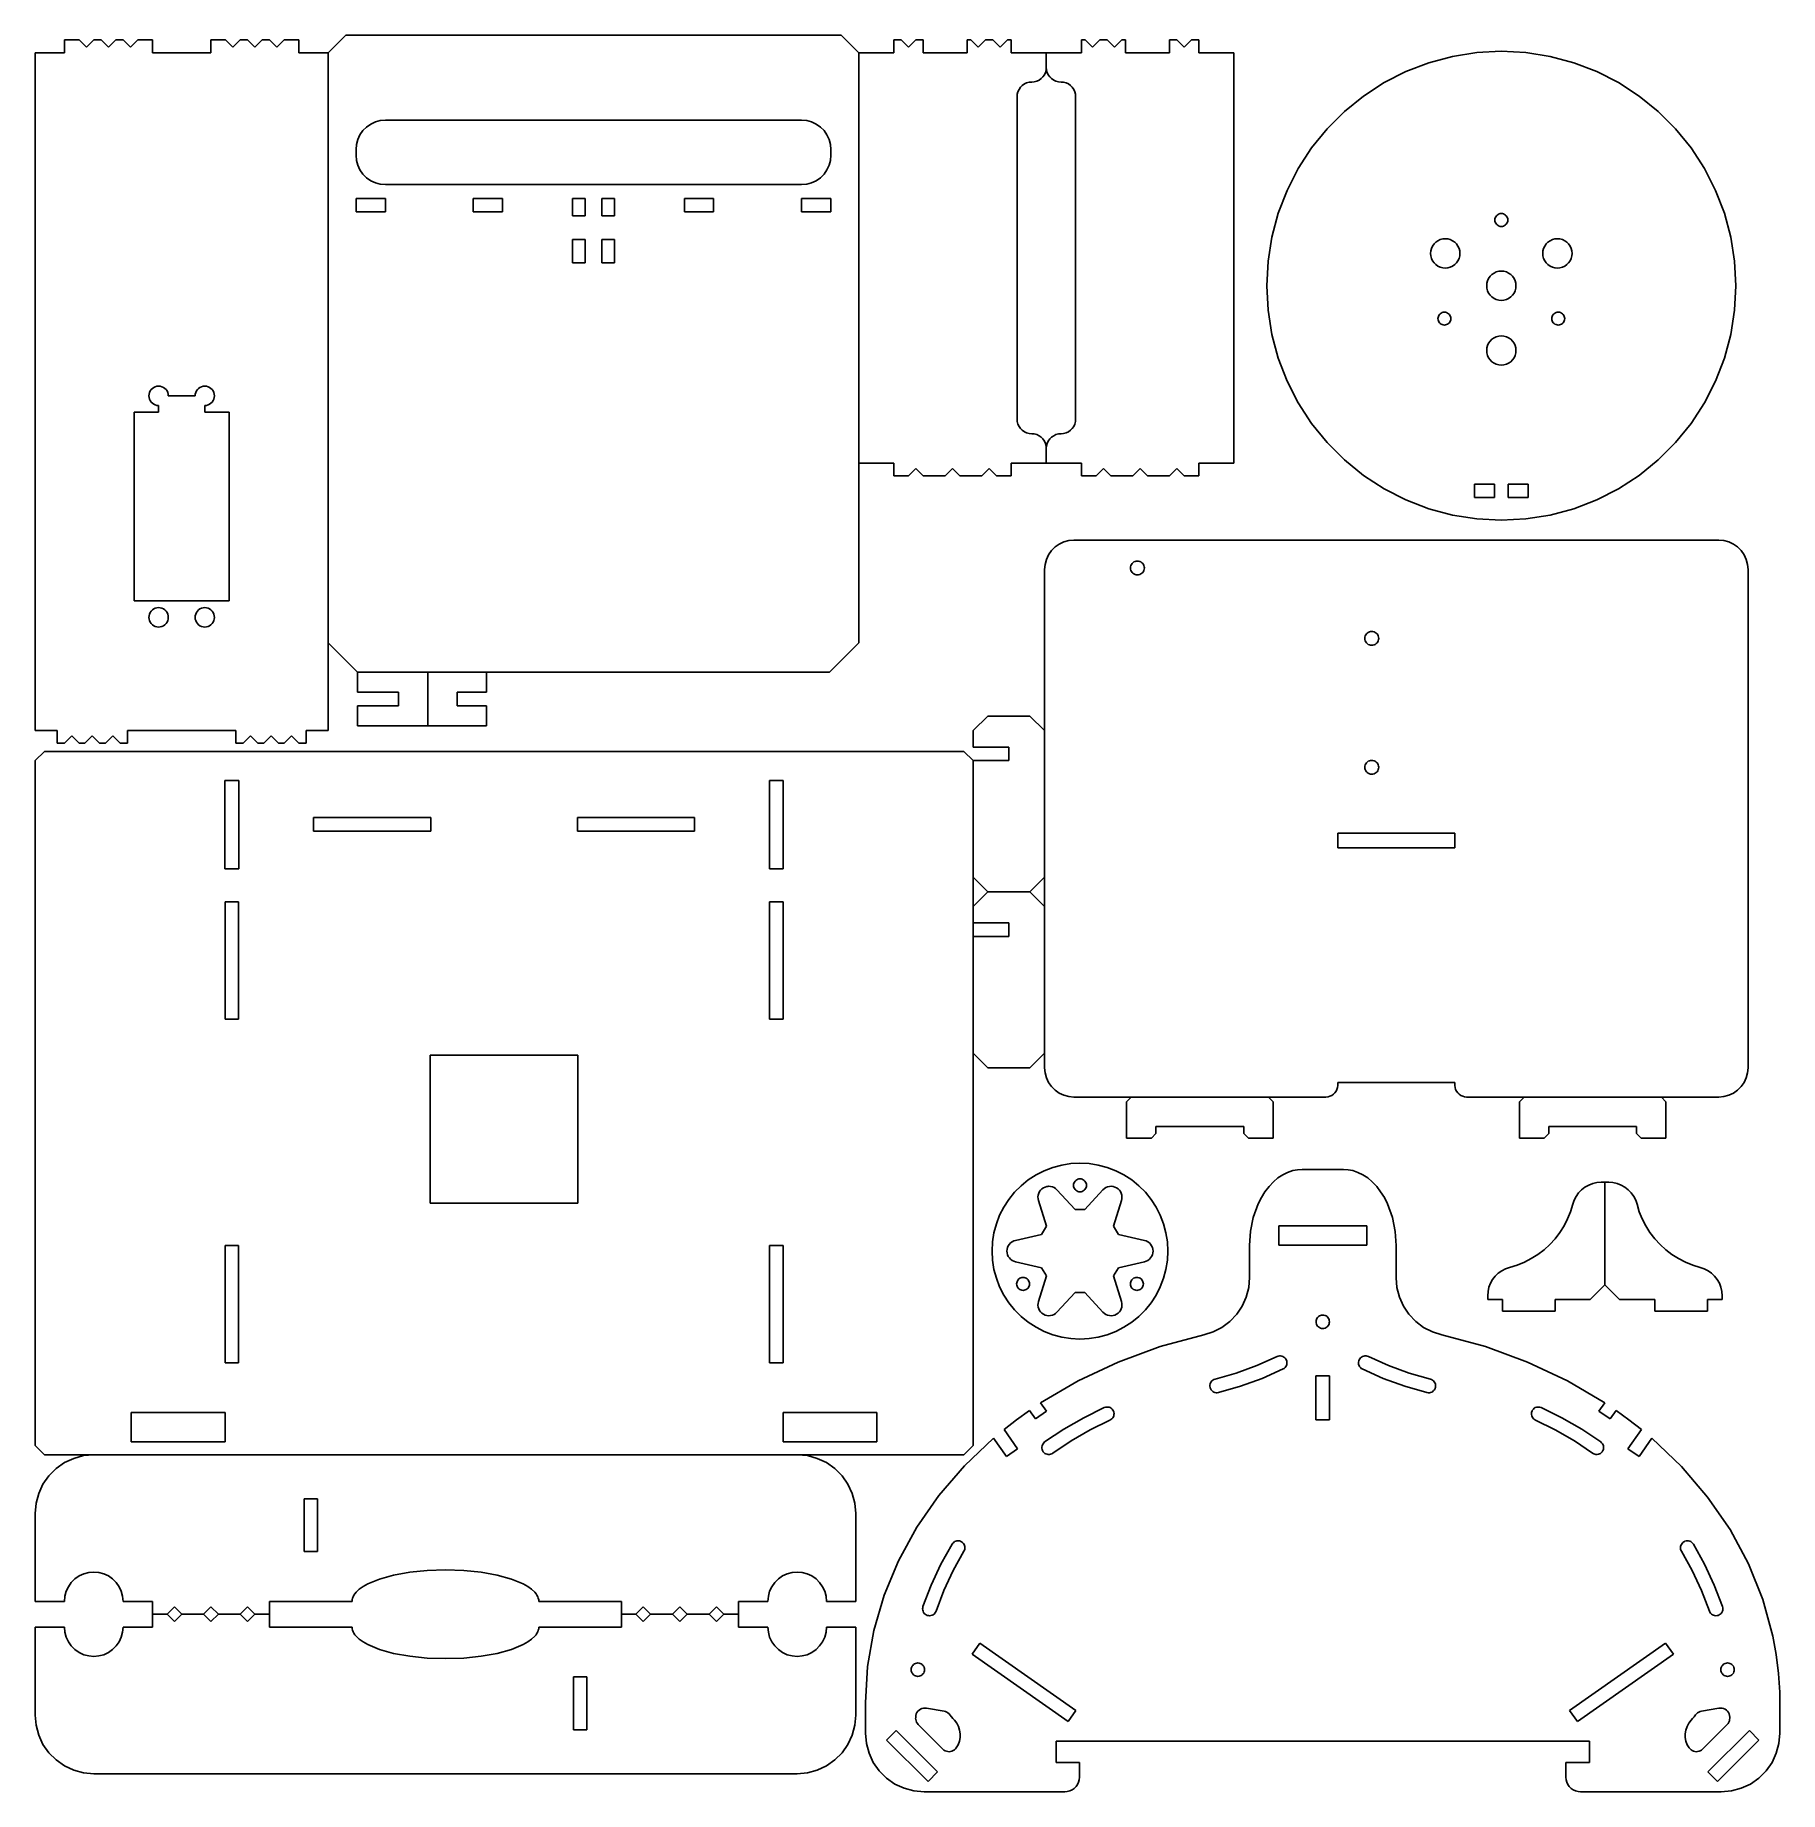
# Model space of a CAD drawing. Extents: x 1 to 379, y -3 to 378.
import ezdxf

# ---------------------------------------------------------------- set-up
doc = ezdxf.new("R2010")
doc.units = 0
doc.layers.add('SHEET_VIEW_1_DRAWING_1', color=7, linetype='CONTINUOUS')

msp = doc.modelspace()

# ---------------------------------------------------------------- linework, layer by layer
at = {"layer": 'SHEET_VIEW_1_DRAWING_1', "color": 5}
for p, q in [((68.31, 377.65), (64.5, 373.84)), ((175.62, 377.65), (68.31, 377.65)), ((179.43, 373.84), (175.62, 377.65)), ((7.35, 373.84), (1, 373.84)), ((1, 373.84), (1, 227.03)), ((10.52, 376.64), (7.35, 376.64)), ((7.35, 376.64), (7.35, 373.84)), ((12.11, 375.05), (10.52, 376.64)), ((13.7, 376.64), (12.11, 375.05)), ((15.29, 376.64), (13.7, 376.64)), ((16.87, 375.05), (15.29, 376.64)), ((18.46, 376.64), (16.87, 375.05)), ((20.05, 376.64), (18.46, 376.64)), ((21.64, 375.05), (20.05, 376.64)), ((23.22, 376.64), (21.64, 375.05)), ((26.4, 376.64), (23.22, 376.64)), ((26.4, 373.84), (26.4, 376.64)), ((39.1, 373.84), (26.4, 373.84)), ((39.1, 376.64), (39.1, 373.84)), ((42.27, 376.64), (39.1, 376.64)), ((43.86, 375.05), (42.27, 376.64)), ((45.45, 376.64), (43.86, 375.05)), ((47.04, 376.64), (45.45, 376.64)), ((48.62, 375.05), (47.04, 376.64)), ((50.21, 376.64), (48.62, 375.05)), ((51.8, 376.64), (50.21, 376.64)), ((53.39, 375.05), (51.8, 376.64)), ((54.97, 376.64), (53.39, 375.05)), ((58.15, 376.64), (54.97, 376.64)), ((58.15, 373.84), (58.15, 376.64)), ((64.5, 373.84), (58.15, 373.84)), ((64.5, 227.03), (64.5, 373.84)), ((179.43, 246.02), (179.43, 373.84)), ((187.05, 373.84), (179.43, 373.84)), ((187.05, 376.64), (187.05, 373.84)), ((188.64, 376.64), (187.05, 376.64)), ((190.23, 375.05), (188.64, 376.64)), ((191.82, 376.64), (190.23, 375.05)), ((193.4, 376.64), (191.82, 376.64)), ((193.4, 373.84), (193.4, 376.64)), ((202.93, 373.84), (193.4, 373.84)), ((202.93, 376.64), (202.93, 373.84)), ((203.72, 376.64), (202.93, 376.64)), ((205.31, 375.05), (203.72, 376.64)), ((206.9, 376.64), (205.31, 375.05)), ((208.49, 376.64), (206.9, 376.64)), ((210.07, 375.05), (208.49, 376.64)), ((211.66, 376.64), (210.07, 375.05)), ((212.45, 376.64), (211.66, 376.64)), ((212.45, 373.84), (212.45, 376.64)), ((220.07, 373.84), (212.45, 373.84)), ((227.69, 373.84), (220.07, 373.84)), ((220.07, 370.67), (220.07, 373.84)), ((228.49, 376.64), (227.69, 376.64)), ((227.69, 376.64), (227.69, 373.84)), ((230.08, 375.05), (228.49, 376.64)), ((231.66, 376.64), (230.08, 375.05)), ((233.25, 376.64), (231.66, 376.64)), ((234.84, 375.05), (233.25, 376.64)), ((236.43, 376.64), (234.84, 375.05)), ((237.22, 376.64), (236.43, 376.64)), ((237.22, 373.84), (237.22, 376.64)), ((246.74, 373.84), (237.22, 373.84)), ((246.74, 376.64), (246.74, 373.84)), ((248.33, 376.64), (246.74, 376.64)), ((249.92, 375.05), (248.33, 376.64)), ((251.51, 376.64), (249.92, 375.05)), ((253.09, 376.64), (251.51, 376.64)), ((253.09, 373.84), (253.09, 376.64)), ((260.71, 373.84), (253.09, 373.84)), ((260.71, 284.94), (260.71, 373.84)), ((308.08, 373.05), (302.94, 371.68)), ((313.33, 373.88), (308.08, 373.05)), ((318.64, 374.16), (313.33, 373.88)), ((323.95, 373.88), (318.64, 374.16)), ((329.2, 373.05), (323.95, 373.88)), ((334.34, 371.68), (329.2, 373.05)), ((219.65, 369.08), (219.88, 369.58)), ((219.88, 369.58), (220.03, 370.12)), ((220.03, 370.12), (220.07, 370.67)), ((220.07, 370.67), (220.12, 370.12)), ((220.12, 370.12), (220.27, 369.58)), ((220.27, 369.58), (220.5, 369.08)), ((297.98, 369.77), (293.24, 367.36)), ((302.94, 371.68), (297.98, 369.77)), ((339.3, 369.77), (334.34, 371.68)), ((344.04, 367.36), (339.3, 369.77)), ((213.77, 364.87), (213.92, 365.4)), ((213.92, 365.4), (214.15, 365.91)), ((214.15, 365.91), (214.47, 366.36)), ((214.47, 366.36), (214.86, 366.75)), ((214.86, 366.75), (215.31, 367.07)), ((215.31, 367.07), (215.81, 367.3)), ((215.81, 367.3), (216.35, 367.45)), ((216.35, 367.45), (216.9, 367.49)), ((216.9, 367.49), (217.45, 367.54)), ((217.45, 367.54), (217.99, 367.69)), ((217.99, 367.69), (218.49, 367.92)), ((218.49, 367.92), (218.94, 368.24)), ((218.94, 368.24), (219.33, 368.63)), ((219.33, 368.63), (219.65, 369.08)), ((220.5, 369.08), (220.82, 368.63)), ((220.82, 368.63), (221.21, 368.24)), ((221.21, 368.24), (221.66, 367.92)), ((221.66, 367.92), (222.16, 367.69)), ((222.16, 367.69), (222.7, 367.54)), ((222.7, 367.54), (223.25, 367.49)), ((223.25, 367.49), (223.8, 367.45)), ((223.8, 367.45), (224.34, 367.3)), ((224.34, 367.3), (224.84, 367.07)), ((224.84, 367.07), (225.29, 366.75)), ((225.29, 366.75), (225.68, 366.36)), ((225.68, 366.36), (226, 365.91)), ((226, 365.91), (226.23, 365.4)), ((226.23, 365.4), (226.38, 364.87)), ((293.24, 367.36), (288.78, 364.46)), ((348.5, 364.46), (344.04, 367.36)), ((213.72, 364.32), (213.77, 364.87)), ((213.72, 294.47), (213.72, 364.32)), ((226.38, 364.87), (226.42, 364.32)), ((226.42, 364.32), (226.42, 294.47)), ((288.78, 364.46), (284.65, 361.11)), ((352.63, 361.11), (348.5, 364.46)), ((72.8, 357.75), (73.71, 358.39)), ((73.71, 358.39), (74.71, 358.86)), ((74.71, 358.86), (75.78, 359.14)), ((75.78, 359.14), (76.88, 359.24)), ((76.88, 359.24), (167.05, 359.24)), ((167.05, 359.24), (168.16, 359.14)), ((168.16, 359.14), (169.22, 358.86)), ((169.22, 358.86), (170.23, 358.39)), ((170.23, 358.39), (171.13, 357.75)), ((284.65, 361.11), (280.89, 357.35)), ((356.39, 357.35), (352.63, 361.11)), ((70.53, 352.89), (70.63, 353.99)), ((70.63, 353.99), (70.92, 355.06)), ((70.92, 355.06), (71.38, 356.06)), ((71.38, 356.06), (72.02, 356.97)), ((72.02, 356.97), (72.8, 357.75)), ((171.13, 357.75), (171.92, 356.97)), ((171.92, 356.97), (172.55, 356.06)), ((172.55, 356.06), (173.02, 355.06)), ((173.02, 355.06), (173.31, 353.99)), ((173.31, 353.99), (173.4, 352.89)), ((280.89, 357.35), (277.54, 353.22)), ((359.74, 353.22), (356.39, 357.35)), ((70.53, 351.62), (70.53, 352.89)), ((70.63, 350.52), (70.53, 351.62)), ((70.92, 349.45), (70.63, 350.52)), ((173.31, 350.52), (173.02, 349.45)), ((173.4, 351.62), (173.31, 350.52)), ((173.4, 352.89), (173.4, 351.62)), ((277.54, 353.22), (274.65, 348.76)), ((362.64, 348.76), (359.74, 353.22)), ((71.38, 348.44), (70.92, 349.45)), ((72.02, 347.54), (71.38, 348.44)), ((72.8, 346.75), (72.02, 347.54)), ((73.71, 346.12), (72.8, 346.75)), ((171.13, 346.75), (170.23, 346.12)), ((171.92, 347.54), (171.13, 346.75)), ((172.55, 348.44), (171.92, 347.54)), ((173.02, 349.45), (172.55, 348.44)), ((274.65, 348.76), (272.23, 344.02)), ((365.05, 344.02), (362.64, 348.76)), ((74.71, 345.65), (73.71, 346.12)), ((75.78, 345.37), (74.71, 345.65)), ((76.88, 345.27), (75.78, 345.37)), ((167.05, 345.27), (76.88, 345.27)), ((168.16, 345.37), (167.05, 345.27)), ((169.22, 345.65), (168.16, 345.37)), ((170.23, 346.12), (169.22, 345.65)), ((272.23, 344.02), (270.33, 339.06)), ((366.96, 339.06), (365.05, 344.02)), ((70.53, 339.37), (70.53, 342.29)), ((70.53, 342.29), (76.88, 342.29)), ((76.88, 339.37), (70.53, 339.37)), ((76.88, 342.29), (76.88, 339.37)), ((95.93, 339.37), (95.93, 342.29)), ((95.93, 342.29), (102.28, 342.29)), ((102.28, 339.37), (95.93, 339.37)), ((102.28, 342.29), (102.28, 339.37)), ((117.4, 342.29), (120.19, 342.29)), ((117.4, 338.48), (117.4, 342.29)), ((120.19, 342.29), (120.19, 338.48)), ((123.75, 338.48), (123.75, 342.29)), ((123.75, 342.29), (126.54, 342.29)), ((126.54, 342.29), (126.54, 338.48)), ((141.65, 342.29), (148, 342.29)), ((141.65, 339.37), (141.65, 342.29)), ((148, 339.37), (141.65, 339.37)), ((148, 342.29), (148, 339.37)), ((167.05, 342.29), (173.4, 342.29)), ((167.05, 339.37), (167.05, 342.29)), ((173.4, 339.37), (167.05, 339.37)), ((173.4, 342.29), (173.4, 339.37)), ((270.33, 339.06), (268.95, 333.92)), ((317.74, 338.67), (317.94, 338.81)), ((317.94, 338.81), (318.16, 338.91)), ((318.16, 338.91), (318.4, 338.98)), ((318.4, 338.98), (318.64, 339)), ((318.64, 339), (318.89, 338.98)), ((318.89, 338.98), (319.12, 338.91)), ((319.12, 338.91), (319.34, 338.81)), ((319.34, 338.81), (319.54, 338.67)), ((368.33, 333.92), (366.96, 339.06)), ((120.19, 338.48), (117.4, 338.48)), ((126.54, 338.48), (123.75, 338.48)), ((317.25, 337.6), (317.27, 337.84)), ((317.27, 337.36), (317.25, 337.6)), ((317.27, 337.84), (317.33, 338.08)), ((317.33, 337.12), (317.27, 337.36)), ((317.33, 338.08), (317.43, 338.3)), ((317.43, 336.9), (317.33, 337.12)), ((317.43, 338.3), (317.57, 338.5)), ((317.57, 336.7), (317.43, 336.9)), ((317.57, 338.5), (317.74, 338.67)), ((317.74, 336.53), (317.57, 336.7)), ((317.94, 336.39), (317.74, 336.53)), ((318.16, 336.29), (317.94, 336.39)), ((318.4, 336.22), (318.16, 336.29)), ((318.64, 336.2), (318.4, 336.22)), ((318.89, 336.22), (318.64, 336.2)), ((319.12, 336.29), (318.89, 336.22)), ((319.34, 336.39), (319.12, 336.29)), ((319.54, 336.53), (319.34, 336.39)), ((319.54, 338.67), (319.71, 338.5)), ((319.71, 336.7), (319.54, 336.53)), ((319.71, 338.5), (319.85, 338.3)), ((319.85, 336.9), (319.71, 336.7)), ((319.85, 338.3), (319.96, 338.08)), ((319.96, 337.12), (319.85, 336.9)), ((319.96, 338.08), (320.02, 337.84)), ((320.02, 337.36), (319.96, 337.12)), ((320.02, 337.84), (320.04, 337.6)), ((320.04, 337.6), (320.02, 337.36)), ((117.4, 333.41), (120.19, 333.41)), ((117.4, 328.33), (117.4, 333.41)), ((120.19, 333.41), (120.19, 328.33)), ((123.75, 328.33), (123.75, 333.41)), ((123.75, 333.41), (126.54, 333.41)), ((126.54, 333.41), (126.54, 328.33)), ((268.95, 333.92), (268.12, 328.67)), ((303.37, 330.92), (303.52, 331.46)), ((303.52, 331.46), (303.75, 331.96)), ((303.75, 331.96), (304.07, 332.41)), ((304.07, 332.41), (304.46, 332.81)), ((304.46, 332.81), (304.91, 333.12)), ((304.91, 333.12), (305.41, 333.36)), ((305.41, 333.36), (305.95, 333.5)), ((305.95, 333.5), (306.5, 333.55)), ((306.5, 333.55), (307.05, 333.5)), ((307.05, 333.5), (307.59, 333.36)), ((307.59, 333.36), (308.09, 333.12)), ((308.09, 333.12), (308.54, 332.81)), ((308.54, 332.81), (308.93, 332.41)), ((308.93, 332.41), (309.25, 331.96)), ((309.25, 331.96), (309.48, 331.46)), ((309.48, 331.46), (309.63, 330.92)), ((327.66, 330.92), (327.8, 331.46)), ((327.8, 331.46), (328.04, 331.96)), ((328.04, 331.96), (328.35, 332.41)), ((328.35, 332.41), (328.74, 332.81)), ((328.74, 332.81), (329.2, 333.12)), ((329.2, 333.12), (329.7, 333.36)), ((329.7, 333.36), (330.23, 333.5)), ((330.23, 333.5), (330.79, 333.55)), ((330.79, 333.55), (331.34, 333.5)), ((331.34, 333.5), (331.87, 333.36)), ((331.87, 333.36), (332.37, 333.12)), ((332.37, 333.12), (332.83, 332.81)), ((332.83, 332.81), (333.22, 332.41)), ((333.22, 332.41), (333.54, 331.96)), ((333.54, 331.96), (333.77, 331.46)), ((333.77, 331.46), (333.91, 330.92)), ((369.16, 328.67), (368.33, 333.92)), ((120.19, 328.33), (117.4, 328.33)), ((126.54, 328.33), (123.75, 328.33)), ((268.12, 328.67), (267.84, 323.36)), ((303.32, 330.37), (303.37, 330.92)), ((303.37, 329.82), (303.32, 330.37)), ((303.52, 329.29), (303.37, 329.82)), ((303.75, 328.79), (303.52, 329.29)), ((304.07, 328.33), (303.75, 328.79)), ((304.46, 327.94), (304.07, 328.33)), ((304.91, 327.62), (304.46, 327.94)), ((305.41, 327.39), (304.91, 327.62)), ((305.95, 327.25), (305.41, 327.39)), ((307.59, 327.39), (307.05, 327.25)), ((308.09, 327.62), (307.59, 327.39)), ((308.54, 327.94), (308.09, 327.62)), ((308.93, 328.33), (308.54, 327.94)), ((309.25, 328.79), (308.93, 328.33)), ((309.48, 329.29), (309.25, 328.79)), ((309.63, 329.82), (309.48, 329.29)), ((309.63, 330.92), (309.67, 330.37)), ((309.67, 330.37), (309.63, 329.82)), ((327.61, 330.37), (327.66, 330.92)), ((327.66, 329.82), (327.61, 330.37)), ((327.8, 329.29), (327.66, 329.82)), ((328.04, 328.79), (327.8, 329.29)), ((328.35, 328.33), (328.04, 328.79)), ((328.74, 327.94), (328.35, 328.33)), ((329.2, 327.62), (328.74, 327.94)), ((329.7, 327.39), (329.2, 327.62)), ((330.23, 327.25), (329.7, 327.39)), ((331.87, 327.39), (331.34, 327.25)), ((332.37, 327.62), (331.87, 327.39)), ((332.83, 327.94), (332.37, 327.62)), ((333.22, 328.33), (332.83, 327.94)), ((333.54, 328.79), (333.22, 328.33)), ((333.77, 329.29), (333.54, 328.79)), ((333.91, 329.82), (333.77, 329.29)), ((333.91, 330.92), (333.96, 330.37)), ((333.96, 330.37), (333.91, 329.82)), ((369.44, 323.36), (369.16, 328.67)), ((306.5, 327.2), (305.95, 327.25)), ((307.05, 327.25), (306.5, 327.2)), ((315.47, 323.36), (315.52, 323.91)), ((315.52, 323.91), (315.66, 324.45)), ((315.66, 324.45), (315.89, 324.95)), ((315.89, 324.95), (316.21, 325.4)), ((316.21, 325.4), (316.6, 325.79)), ((316.6, 325.79), (317.06, 326.11)), ((317.06, 326.11), (317.56, 326.35)), ((317.56, 326.35), (318.09, 326.49)), ((318.09, 326.49), (318.64, 326.54)), ((318.64, 326.54), (319.19, 326.49)), ((319.19, 326.49), (319.73, 326.35)), ((319.73, 326.35), (320.23, 326.11)), ((320.23, 326.11), (320.68, 325.79)), ((320.68, 325.79), (321.07, 325.4)), ((321.07, 325.4), (321.39, 324.95)), ((321.39, 324.95), (321.63, 324.45)), ((321.63, 324.45), (321.77, 323.91)), ((321.77, 323.91), (321.82, 323.36)), ((330.79, 327.2), (330.23, 327.25)), ((331.34, 327.25), (330.79, 327.2)), ((267.84, 323.36), (268.12, 318.05)), ((315.52, 322.81), (315.47, 323.36)), ((315.66, 322.28), (315.52, 322.81)), ((315.89, 321.77), (315.66, 322.28)), ((316.21, 321.32), (315.89, 321.77)), ((316.6, 320.93), (316.21, 321.32)), ((317.06, 320.61), (316.6, 320.93)), ((317.56, 320.38), (317.06, 320.61)), ((318.09, 320.24), (317.56, 320.38)), ((318.64, 320.19), (318.09, 320.24)), ((319.19, 320.24), (318.64, 320.19)), ((319.73, 320.38), (319.19, 320.24)), ((320.23, 320.61), (319.73, 320.38)), ((320.68, 320.93), (320.23, 320.61)), ((321.07, 321.32), (320.68, 320.93)), ((321.39, 321.77), (321.07, 321.32)), ((321.63, 322.28), (321.39, 321.77)), ((321.77, 322.81), (321.63, 322.28)), ((321.82, 323.36), (321.77, 322.81)), ((369.16, 318.05), (369.44, 323.36)), ((268.12, 318.05), (268.95, 312.8)), ((304.92, 316.24), (304.94, 316.49)), ((304.94, 316), (304.92, 316.24)), ((304.94, 316.49), (305, 316.72)), ((305, 315.77), (304.94, 316)), ((305, 316.72), (305.1, 316.94)), ((305.1, 316.94), (305.24, 317.14)), ((305.24, 317.14), (305.41, 317.31)), ((305.41, 317.31), (305.61, 317.45)), ((305.61, 317.45), (305.83, 317.56)), ((305.83, 317.56), (306.07, 317.62)), ((306.07, 317.62), (306.31, 317.64)), ((306.31, 317.64), (306.56, 317.62)), ((306.56, 317.62), (306.79, 317.56)), ((306.79, 317.56), (307.01, 317.45)), ((307.01, 317.45), (307.21, 317.31)), ((307.21, 317.31), (307.38, 317.14)), ((307.38, 317.14), (307.52, 316.94)), ((307.52, 316.94), (307.63, 316.72)), ((307.63, 316.72), (307.69, 316.49)), ((307.69, 316), (307.63, 315.77)), ((307.69, 316.49), (307.71, 316.24)), ((307.71, 316.24), (307.69, 316)), ((329.58, 316.24), (329.6, 316.49)), ((329.6, 316), (329.58, 316.24)), ((329.6, 316.49), (329.66, 316.72)), ((329.66, 315.77), (329.6, 316)), ((329.66, 316.72), (329.76, 316.94)), ((329.76, 316.94), (329.9, 317.14)), ((329.9, 317.14), (330.07, 317.31)), ((330.07, 317.31), (330.27, 317.45)), ((330.27, 317.45), (330.49, 317.56)), ((330.49, 317.56), (330.73, 317.62)), ((330.73, 317.62), (330.97, 317.64)), ((330.97, 317.64), (331.22, 317.62)), ((331.22, 317.62), (331.45, 317.56)), ((331.45, 317.56), (331.67, 317.45)), ((331.67, 317.45), (331.87, 317.31)), ((331.87, 317.31), (332.04, 317.14)), ((332.04, 317.14), (332.18, 316.94)), ((332.18, 316.94), (332.29, 316.72)), ((332.29, 316.72), (332.35, 316.49)), ((332.35, 316), (332.29, 315.77)), ((332.35, 316.49), (332.37, 316.24)), ((332.37, 316.24), (332.35, 316)), ((368.33, 312.8), (369.16, 318.05)), ((268.95, 312.8), (270.33, 307.66)), ((305.1, 315.54), (305, 315.77)), ((305.24, 315.35), (305.1, 315.54)), ((305.41, 315.17), (305.24, 315.35)), ((305.61, 315.03), (305.41, 315.17)), ((305.83, 314.93), (305.61, 315.03)), ((306.07, 314.87), (305.83, 314.93)), ((306.31, 314.85), (306.07, 314.87)), ((306.56, 314.87), (306.31, 314.85)), ((306.79, 314.93), (306.56, 314.87)), ((307.01, 315.03), (306.79, 314.93)), ((307.21, 315.17), (307.01, 315.03)), ((307.38, 315.35), (307.21, 315.17)), ((307.52, 315.54), (307.38, 315.35)), ((307.63, 315.77), (307.52, 315.54)), ((316.6, 311.77), (317.06, 312.09)), ((317.06, 312.09), (317.56, 312.32)), ((317.56, 312.32), (318.09, 312.47)), ((318.09, 312.47), (318.64, 312.52)), ((318.64, 312.52), (319.19, 312.47)), ((319.19, 312.47), (319.73, 312.32)), ((319.73, 312.32), (320.23, 312.09)), ((320.23, 312.09), (320.68, 311.77)), ((329.76, 315.54), (329.66, 315.77)), ((329.9, 315.35), (329.76, 315.54)), ((330.07, 315.17), (329.9, 315.35)), ((330.27, 315.03), (330.07, 315.17)), ((330.49, 314.93), (330.27, 315.03)), ((330.73, 314.87), (330.49, 314.93)), ((330.97, 314.85), (330.73, 314.87)), ((331.22, 314.87), (330.97, 314.85)), ((331.45, 314.93), (331.22, 314.87)), ((331.67, 315.03), (331.45, 314.93)), ((331.87, 315.17), (331.67, 315.03)), ((332.04, 315.35), (331.87, 315.17)), ((332.18, 315.54), (332.04, 315.35)), ((332.29, 315.77), (332.18, 315.54)), ((366.96, 307.66), (368.33, 312.8)), ((315.47, 309.34), (315.52, 309.89)), ((315.52, 308.79), (315.47, 309.34)), ((315.52, 309.89), (315.66, 310.43)), ((315.66, 308.25), (315.52, 308.79)), ((315.66, 310.43), (315.89, 310.93)), ((315.89, 310.93), (316.21, 311.38)), ((316.21, 311.38), (316.6, 311.77)), ((320.68, 311.77), (321.07, 311.38)), ((321.07, 311.38), (321.39, 310.93)), ((321.39, 310.93), (321.63, 310.43)), ((321.63, 310.43), (321.77, 309.89)), ((321.77, 308.79), (321.63, 308.25)), ((321.77, 309.89), (321.82, 309.34)), ((321.82, 309.34), (321.77, 308.79)), ((270.33, 307.66), (272.23, 302.7)), ((315.89, 307.75), (315.66, 308.25)), ((316.21, 307.3), (315.89, 307.75)), ((316.6, 306.91), (316.21, 307.3)), ((317.06, 306.59), (316.6, 306.91)), ((317.56, 306.36), (317.06, 306.59)), ((318.09, 306.21), (317.56, 306.36)), ((318.64, 306.17), (318.09, 306.21)), ((319.19, 306.21), (318.64, 306.17)), ((319.73, 306.36), (319.19, 306.21)), ((320.23, 306.59), (319.73, 306.36)), ((320.68, 306.91), (320.23, 306.59)), ((321.07, 307.3), (320.68, 306.91)), ((321.39, 307.75), (321.07, 307.3)), ((321.63, 308.25), (321.39, 307.75)), ((365.05, 302.7), (366.96, 307.66)), ((25.93, 300.57), (26.14, 300.87)), ((26.14, 300.87), (26.4, 301.13)), ((26.4, 301.13), (26.7, 301.34)), ((26.7, 301.34), (27.03, 301.49)), ((27.03, 301.49), (27.39, 301.59)), ((27.39, 301.59), (27.75, 301.62)), ((27.75, 301.62), (28.12, 301.59)), ((28.12, 301.59), (28.47, 301.49)), ((28.47, 301.49), (28.8, 301.34)), ((28.8, 301.34), (29.1, 301.13)), ((29.1, 301.13), (29.36, 300.87)), ((29.36, 300.87), (29.57, 300.57)), ((35.93, 300.57), (36.14, 300.87)), ((36.14, 300.87), (36.4, 301.13)), ((36.4, 301.13), (36.7, 301.34)), ((36.7, 301.34), (37.03, 301.49)), ((37.03, 301.49), (37.38, 301.59)), ((37.38, 301.59), (37.75, 301.62)), ((37.75, 301.62), (38.11, 301.59)), ((38.11, 301.59), (38.47, 301.49)), ((38.47, 301.49), (38.8, 301.34)), ((38.8, 301.34), (39.1, 301.13)), ((39.1, 301.13), (39.36, 300.87)), ((39.36, 300.87), (39.57, 300.57)), ((272.23, 302.7), (274.65, 297.96)), ((362.64, 297.96), (365.05, 302.7)), ((25.65, 299.52), (25.68, 299.89)), ((25.68, 299.16), (25.65, 299.52)), ((25.68, 299.89), (25.78, 300.24)), ((25.78, 298.8), (25.68, 299.16)), ((25.78, 300.24), (25.93, 300.57)), ((25.93, 298.47), (25.78, 298.8)), ((26.14, 298.17), (25.93, 298.47)), ((26.4, 297.91), (26.14, 298.17)), ((26.7, 297.7), (26.4, 297.91)), ((27.03, 297.55), (26.7, 297.7)), ((27.38, 297.45), (27.03, 297.55)), ((27.75, 297.42), (27.38, 297.45)), ((27.75, 295.96), (27.75, 297.42)), ((29.57, 300.57), (29.72, 300.24)), ((29.72, 300.24), (29.82, 299.88)), ((29.82, 299.88), (29.85, 299.52)), ((29.85, 299.52), (35.65, 299.52)), ((35.65, 299.52), (35.68, 299.88)), ((35.68, 299.88), (35.78, 300.24)), ((35.78, 300.24), (35.93, 300.57)), ((38.12, 297.45), (37.75, 297.42)), ((37.75, 297.42), (37.75, 295.96)), ((38.47, 297.55), (38.12, 297.45)), ((38.8, 297.7), (38.47, 297.55)), ((39.1, 297.91), (38.8, 297.7)), ((39.36, 298.17), (39.1, 297.91)), ((39.57, 298.47), (39.36, 298.17)), ((39.57, 300.57), (39.72, 300.24)), ((39.72, 298.8), (39.57, 298.47)), ((39.72, 300.24), (39.82, 299.89)), ((39.82, 299.16), (39.72, 298.8)), ((39.82, 299.89), (39.85, 299.52)), ((39.85, 299.52), (39.82, 299.16)), ((274.65, 297.96), (277.54, 293.5)), ((359.74, 293.5), (362.64, 297.96)), ((22.46, 255.07), (22.46, 295.96)), ((22.46, 295.96), (27.75, 295.96)), ((37.75, 295.96), (43.04, 295.96)), ((43.04, 295.96), (43.04, 255.07)), ((213.77, 293.92), (213.72, 294.47)), ((213.92, 293.38), (213.77, 293.92)), ((214.15, 292.88), (213.92, 293.38)), ((226.23, 293.38), (226, 292.88)), ((226.38, 293.92), (226.23, 293.38)), ((226.42, 294.47), (226.38, 293.92)), ((277.54, 293.5), (280.89, 289.37)), ((356.39, 289.37), (359.74, 293.5)), ((214.47, 292.43), (214.15, 292.88)), ((214.86, 292.04), (214.47, 292.43)), ((215.31, 291.72), (214.86, 292.04)), ((215.81, 291.49), (215.31, 291.72)), ((216.35, 291.34), (215.81, 291.49)), ((216.9, 291.29), (216.35, 291.34)), ((217.45, 291.25), (216.9, 291.29)), ((217.99, 291.1), (217.45, 291.25)), ((218.49, 290.87), (217.99, 291.1)), ((218.94, 290.55), (218.49, 290.87)), ((219.33, 290.16), (218.94, 290.55)), ((219.65, 289.71), (219.33, 290.16)), ((219.88, 289.2), (219.65, 289.71)), ((220.5, 289.71), (220.27, 289.2)), ((220.82, 290.16), (220.5, 289.71)), ((221.21, 290.55), (220.82, 290.16)), ((221.66, 290.87), (221.21, 290.55)), ((222.16, 291.1), (221.66, 290.87)), ((222.7, 291.25), (222.16, 291.1)), ((223.25, 291.29), (222.7, 291.25)), ((223.8, 291.34), (223.25, 291.29)), ((224.34, 291.49), (223.8, 291.34)), ((224.84, 291.72), (224.34, 291.49)), ((225.29, 292.04), (224.84, 291.72)), ((225.68, 292.43), (225.29, 292.04)), ((226, 292.88), (225.68, 292.43)), ((280.89, 289.37), (284.65, 285.61)), ((352.63, 285.61), (356.39, 289.37)), ((220.03, 288.67), (219.88, 289.2)), ((220.07, 288.12), (220.03, 288.67)), ((220.12, 288.67), (220.07, 288.12)), ((220.07, 284.94), (220.07, 288.12)), ((220.27, 289.2), (220.12, 288.67)), ((284.65, 285.61), (288.78, 282.26)), ((348.5, 282.26), (352.63, 285.61)), ((179.43, 284.94), (187.05, 284.94)), ((187.05, 284.94), (187.05, 282.15)), ((187.05, 282.15), (190.23, 282.15)), ((190.23, 282.15), (191.82, 283.74)), ((191.82, 283.74), (193.4, 282.15)), ((193.4, 282.15), (198.17, 282.15)), ((198.17, 282.15), (199.75, 283.74)), ((199.75, 283.74), (201.34, 282.15)), ((201.34, 282.15), (206.1, 282.15)), ((206.1, 282.15), (207.69, 283.74)), ((207.69, 283.74), (209.28, 282.15)), ((209.28, 282.15), (212.45, 282.15)), ((212.45, 282.15), (212.45, 284.94)), ((212.45, 284.94), (220.07, 284.94)), ((220.07, 284.94), (227.69, 284.94)), ((227.69, 284.94), (227.69, 282.15)), ((227.69, 282.15), (230.87, 282.15)), ((230.87, 282.15), (232.46, 283.74)), ((232.46, 283.74), (234.04, 282.15)), ((234.04, 282.15), (238.81, 282.15)), ((238.81, 282.15), (240.39, 283.74)), ((240.39, 283.74), (241.98, 282.15)), ((241.98, 282.15), (246.74, 282.15)), ((246.74, 282.15), (248.33, 283.74)), ((248.33, 283.74), (249.92, 282.15)), ((249.92, 282.15), (253.09, 282.15)), ((253.09, 284.94), (260.71, 284.94)), ((253.09, 282.15), (253.09, 284.94)), ((288.78, 282.26), (293.24, 279.37)), ((344.04, 279.37), (348.5, 282.26)), ((293.24, 279.37), (297.98, 276.95)), ((312.8, 280.37), (317.18, 280.37)), ((312.8, 277.45), (312.8, 280.37)), ((317.18, 280.37), (317.18, 277.45)), ((320.1, 280.37), (324.48, 280.37)), ((320.1, 277.45), (320.1, 280.37)), ((324.48, 280.37), (324.48, 277.45)), ((339.3, 276.95), (344.04, 279.37)), ((297.98, 276.95), (302.94, 275.05)), ((302.94, 275.05), (308.08, 273.67)), ((317.18, 277.45), (312.8, 277.45)), ((324.48, 277.45), (320.1, 277.45)), ((329.2, 273.67), (334.34, 275.05)), ((334.34, 275.05), (339.3, 276.95)), ((308.08, 273.67), (313.33, 272.84)), ((313.33, 272.84), (318.64, 272.56)), ((318.64, 272.56), (323.95, 272.84)), ((323.95, 272.84), (329.2, 273.67)), ((221.96, 266.76), (221.18, 265.98)), ((222.87, 267.39), (221.96, 266.76)), ((223.87, 267.86), (222.87, 267.39)), ((224.94, 268.15), (223.87, 267.86)), ((226.04, 268.24), (224.94, 268.15)), ((365.74, 268.24), (226.04, 268.24)), ((366.85, 268.15), (365.74, 268.24)), ((367.92, 267.86), (366.85, 268.15)), ((368.92, 267.39), (367.92, 267.86)), ((369.83, 266.76), (368.92, 267.39)), ((370.61, 265.98), (369.83, 266.76)), ((219.79, 263), (219.69, 261.89)), ((220.08, 264.07), (219.79, 263)), ((220.54, 265.07), (220.08, 264.07)), ((221.18, 265.98), (220.54, 265.07)), ((238.33, 262.47), (238.4, 262.72)), ((238.4, 262.72), (238.51, 262.96)), ((238.51, 262.96), (238.66, 263.18)), ((238.66, 263.18), (238.84, 263.36)), ((238.84, 263.36), (239.06, 263.51)), ((239.06, 263.51), (239.3, 263.62)), ((239.3, 263.62), (239.55, 263.69)), ((239.55, 263.69), (239.81, 263.71)), ((239.81, 263.71), (240.07, 263.69)), ((240.07, 263.69), (240.32, 263.62)), ((240.32, 263.62), (240.56, 263.51)), ((240.56, 263.51), (240.77, 263.36)), ((240.77, 263.36), (240.96, 263.18)), ((240.96, 263.18), (241.11, 262.96)), ((241.11, 262.96), (241.22, 262.72)), ((241.22, 262.72), (241.29, 262.47)), ((371.24, 265.07), (370.61, 265.98)), ((371.71, 264.07), (371.24, 265.07)), ((372, 263), (371.71, 264.07)), ((372.09, 261.89), (372, 263)), ((219.69, 261.89), (219.69, 153.94)), ((238.31, 262.21), (238.33, 262.47)), ((238.33, 261.95), (238.31, 262.21)), ((238.4, 261.7), (238.33, 261.95)), ((238.51, 261.46), (238.4, 261.7)), ((238.66, 261.25), (238.51, 261.46)), ((238.84, 261.06), (238.66, 261.25)), ((239.06, 260.91), (238.84, 261.06)), ((239.3, 260.8), (239.06, 260.91)), ((239.55, 260.73), (239.3, 260.8)), ((239.81, 260.71), (239.55, 260.73)), ((240.07, 260.73), (239.81, 260.71)), ((240.32, 260.8), (240.07, 260.73)), ((240.56, 260.91), (240.32, 260.8)), ((240.77, 261.06), (240.56, 260.91)), ((240.96, 261.25), (240.77, 261.06)), ((241.11, 261.46), (240.96, 261.25)), ((241.22, 261.7), (241.11, 261.46)), ((241.29, 261.95), (241.22, 261.7)), ((241.29, 262.47), (241.31, 262.21)), ((241.31, 262.21), (241.29, 261.95)), ((372.09, 153.94), (372.09, 261.89)), ((43.04, 255.07), (22.46, 255.07)), ((25.65, 251.52), (25.68, 251.88)), ((25.68, 251.15), (25.65, 251.52)), ((25.68, 251.88), (25.78, 252.24)), ((25.78, 252.24), (25.93, 252.57)), ((25.93, 252.57), (26.14, 252.87)), ((26.14, 252.87), (26.4, 253.13)), ((26.4, 253.13), (26.7, 253.34)), ((26.7, 253.34), (27.03, 253.49)), ((27.03, 253.49), (27.39, 253.59)), ((27.39, 253.59), (27.75, 253.62)), ((27.75, 253.62), (28.11, 253.59)), ((28.11, 253.59), (28.47, 253.49)), ((28.47, 253.49), (28.8, 253.34)), ((28.8, 253.34), (29.1, 253.13)), ((29.1, 253.13), (29.36, 252.87)), ((29.36, 252.87), (29.57, 252.57)), ((29.57, 252.57), (29.72, 252.24)), ((29.72, 252.24), (29.82, 251.88)), ((29.82, 251.88), (29.85, 251.52)), ((29.85, 251.52), (29.82, 251.15)), ((35.65, 251.52), (35.68, 251.88)), ((35.68, 251.15), (35.65, 251.52)), ((35.68, 251.88), (35.78, 252.24)), ((35.78, 252.24), (35.93, 252.57)), ((35.93, 252.57), (36.14, 252.87)), ((36.14, 252.87), (36.4, 253.13)), ((36.4, 253.13), (36.7, 253.34)), ((36.7, 253.34), (37.03, 253.49)), ((37.03, 253.49), (37.39, 253.59)), ((37.39, 253.59), (37.75, 253.62)), ((37.75, 253.62), (38.11, 253.59)), ((38.11, 253.59), (38.47, 253.49)), ((38.47, 253.49), (38.8, 253.34)), ((38.8, 253.34), (39.1, 253.13)), ((39.1, 253.13), (39.36, 252.87)), ((39.36, 252.87), (39.57, 252.57)), ((39.57, 252.57), (39.72, 252.24)), ((39.72, 252.24), (39.82, 251.88)), ((39.82, 251.88), (39.85, 251.52)), ((39.85, 251.52), (39.82, 251.15)), ((25.78, 250.8), (25.68, 251.15)), ((25.93, 250.47), (25.78, 250.8)), ((26.14, 250.17), (25.93, 250.47)), ((26.4, 249.91), (26.14, 250.17)), ((26.7, 249.7), (26.4, 249.91)), ((27.03, 249.55), (26.7, 249.7)), ((27.39, 249.45), (27.03, 249.55)), ((27.75, 249.42), (27.39, 249.45)), ((28.11, 249.45), (27.75, 249.42)), ((28.47, 249.55), (28.11, 249.45)), ((28.8, 249.7), (28.47, 249.55)), ((29.1, 249.91), (28.8, 249.7)), ((29.36, 250.17), (29.1, 249.91)), ((29.57, 250.47), (29.36, 250.17)), ((29.72, 250.8), (29.57, 250.47)), ((29.82, 251.15), (29.72, 250.8)), ((35.78, 250.8), (35.68, 251.15)), ((35.93, 250.47), (35.78, 250.8)), ((36.14, 250.17), (35.93, 250.47)), ((36.4, 249.91), (36.14, 250.17)), ((36.7, 249.7), (36.4, 249.91)), ((37.03, 249.55), (36.7, 249.7)), ((37.39, 249.45), (37.03, 249.55)), ((37.75, 249.42), (37.39, 249.45)), ((38.11, 249.45), (37.75, 249.42)), ((38.47, 249.55), (38.11, 249.45)), ((38.8, 249.7), (38.47, 249.55)), ((39.1, 249.91), (38.8, 249.7)), ((39.36, 250.17), (39.1, 249.91)), ((39.57, 250.47), (39.36, 250.17)), ((39.72, 250.8), (39.57, 250.47)), ((39.82, 251.15), (39.72, 250.8)), ((289.1, 247.23), (289.17, 247.48)), ((289.17, 247.48), (289.28, 247.72)), ((289.28, 247.72), (289.43, 247.94)), ((289.43, 247.94), (289.61, 248.12)), ((289.61, 248.12), (289.83, 248.27)), ((289.83, 248.27), (290.06, 248.38)), ((290.06, 248.38), (290.32, 248.45)), ((290.32, 248.45), (290.58, 248.47)), ((290.58, 248.47), (290.84, 248.45)), ((290.84, 248.45), (291.09, 248.38)), ((291.09, 248.38), (291.33, 248.27)), ((291.33, 248.27), (291.54, 248.12)), ((291.54, 248.12), (291.72, 247.94)), ((291.72, 247.94), (291.87, 247.72)), ((291.87, 247.72), (291.99, 247.48)), ((291.99, 247.48), (292.05, 247.23)), ((64.5, 246.02), (70.85, 239.67)), ((173.08, 239.67), (179.43, 246.02)), ((289.08, 246.97), (289.1, 247.23)), ((289.1, 246.71), (289.08, 246.97)), ((289.17, 246.46), (289.1, 246.71)), ((289.28, 246.22), (289.17, 246.46)), ((289.43, 246.01), (289.28, 246.22)), ((289.61, 245.82), (289.43, 246.01)), ((289.83, 245.67), (289.61, 245.82)), ((290.06, 245.56), (289.83, 245.67)), ((290.32, 245.49), (290.06, 245.56)), ((290.58, 245.47), (290.32, 245.49)), ((290.84, 245.49), (290.58, 245.47)), ((291.09, 245.56), (290.84, 245.49)), ((291.33, 245.67), (291.09, 245.56)), ((291.54, 245.82), (291.33, 245.67)), ((291.72, 246.01), (291.54, 245.82)), ((291.87, 246.22), (291.72, 246.01)), ((291.99, 246.46), (291.87, 246.22)), ((292.05, 246.71), (291.99, 246.46)), ((292.05, 247.23), (292.08, 246.97)), ((292.08, 246.97), (292.05, 246.71)), ((70.85, 239.67), (173.08, 239.67)), ((70.85, 239.67), (70.85, 235.29)), ((86.09, 227.98), (86.09, 239.67)), ((98.79, 235.29), (98.79, 239.67)), ((70.85, 235.29), (79.74, 235.29)), ((79.74, 232.37), (70.85, 232.37)), ((70.85, 232.37), (70.85, 227.98)), ((79.74, 235.29), (79.74, 232.37)), ((92.44, 232.37), (92.44, 235.29)), ((92.44, 235.29), (98.79, 235.29)), ((98.79, 232.37), (92.44, 232.37)), ((98.79, 227.98), (98.79, 232.37)), ((207.37, 230.14), (204.2, 226.97)), ((216.52, 230.14), (207.37, 230.14)), ((219.69, 226.97), (216.52, 230.14)), ((1, 227.03), (5.76, 227.03)), ((5.76, 227.03), (5.76, 224.24)), ((7.35, 224.24), (8.94, 225.83)), ((8.94, 225.83), (10.52, 224.24)), ((11.79, 224.24), (13.38, 225.83)), ((13.38, 225.83), (14.97, 224.24)), ((16.24, 224.24), (17.83, 225.83)), ((17.83, 225.83), (19.41, 224.24)), ((21, 224.24), (21, 227.03)), ((21, 227.03), (44.5, 227.03)), ((44.5, 227.03), (44.5, 224.24)), ((46.08, 224.24), (47.67, 225.83)), ((47.67, 225.83), (49.26, 224.24)), ((50.53, 224.24), (52.12, 225.83)), ((52.12, 225.83), (53.7, 224.24)), ((54.97, 224.24), (56.56, 225.83)), ((56.56, 225.83), (58.15, 224.24)), ((59.74, 227.03), (64.5, 227.03)), ((59.74, 224.24), (59.74, 227.03)), ((70.85, 227.98), (86.09, 227.98)), ((86.09, 227.98), (98.79, 227.98)), ((204.2, 226.97), (204.2, 223.41)), ((3, 222.49), (1, 220.49)), ((202.2, 222.49), (3, 222.49)), ((5.76, 224.24), (7.35, 224.24)), ((10.52, 224.24), (11.79, 224.24)), ((14.97, 224.24), (16.24, 224.24)), ((19.41, 224.24), (21, 224.24)), ((44.5, 224.24), (46.08, 224.24)), ((49.26, 224.24), (50.53, 224.24)), ((53.7, 224.24), (54.97, 224.24)), ((58.15, 224.24), (59.74, 224.24)), ((204.2, 220.49), (202.2, 222.49)), ((204.2, 223.41), (211.95, 223.41)), ((211.95, 223.41), (211.95, 220.49)), ((1, 220.49), (1, 72.09)), ((211.95, 220.49), (204.2, 220.49)), ((204.2, 72.09), (204.2, 220.49)), ((289.08, 219.03), (289.1, 219.29)), ((289.1, 218.77), (289.08, 219.03)), ((289.1, 219.29), (289.17, 219.54)), ((289.17, 218.52), (289.1, 218.77)), ((289.17, 219.54), (289.28, 219.78)), ((289.28, 218.28), (289.17, 218.52)), ((289.28, 219.78), (289.43, 220)), ((289.43, 218.07), (289.28, 218.28)), ((289.43, 220), (289.61, 220.18)), ((289.61, 217.88), (289.43, 218.07)), ((289.61, 220.18), (289.83, 220.33)), ((289.83, 217.73), (289.61, 217.88)), ((289.83, 220.33), (290.06, 220.44)), ((290.06, 217.62), (289.83, 217.73)), ((290.06, 220.44), (290.32, 220.51)), ((290.32, 217.55), (290.06, 217.62)), ((290.32, 220.51), (290.58, 220.53)), ((290.58, 217.53), (290.32, 217.55)), ((290.58, 220.53), (290.84, 220.51)), ((290.84, 217.55), (290.58, 217.53)), ((290.84, 220.51), (291.09, 220.44)), ((291.09, 217.62), (290.84, 217.55)), ((291.09, 220.44), (291.33, 220.33)), ((291.33, 217.73), (291.09, 217.62)), ((291.33, 220.33), (291.54, 220.18)), ((291.54, 217.88), (291.33, 217.73)), ((291.54, 220.18), (291.72, 220)), ((291.72, 218.07), (291.54, 217.88)), ((291.72, 220), (291.87, 219.78)), ((291.87, 218.28), (291.72, 218.07)), ((291.87, 219.78), (291.99, 219.54)), ((291.99, 218.52), (291.87, 218.28)), ((291.99, 219.54), (292.05, 219.29)), ((292.05, 218.77), (291.99, 218.52)), ((292.05, 219.29), (292.08, 219.03)), ((292.08, 219.03), (292.05, 218.77)), ((42.12, 197.02), (42.12, 216.2)), ((42.12, 216.2), (45.12, 216.2)), ((45.12, 216.2), (45.12, 197.02)), ((160.08, 197.02), (160.08, 216.2)), ((160.08, 216.2), (163.08, 216.2)), ((163.08, 216.2), (163.08, 197.02)), ((61.32, 208.14), (86.72, 208.14)), ((61.32, 205.22), (61.32, 208.14)), ((86.72, 208.14), (86.72, 205.22)), ((118.47, 208.14), (143.87, 208.14)), ((118.47, 205.22), (118.47, 208.14)), ((143.87, 208.14), (143.87, 205.22)), ((86.72, 205.22), (61.32, 205.22)), ((143.87, 205.22), (118.47, 205.22)), ((283.19, 201.57), (283.19, 204.74)), ((283.19, 204.74), (308.59, 204.74)), ((308.59, 204.74), (308.59, 201.57)), ((308.59, 201.57), (283.19, 201.57)), ((45.12, 197.02), (42.12, 197.02)), ((163.08, 197.02), (160.08, 197.02)), ((204.2, 195.22), (207.37, 192.04)), ((216.52, 192.04), (219.69, 195.22)), ((207.37, 192.04), (204.2, 188.87)), ((207.37, 192.04), (216.52, 192.04)), ((219.69, 188.87), (216.52, 192.04)), ((42.16, 189.85), (45.08, 189.85)), ((42.16, 164.45), (42.16, 189.85)), ((45.08, 189.85), (45.08, 164.45)), ((160.12, 189.85), (163.04, 189.85)), ((160.12, 164.45), (160.12, 189.85)), ((163.04, 189.85), (163.04, 164.45)), ((204.2, 185.31), (211.95, 185.31)), ((211.95, 185.31), (211.95, 182.39)), ((211.95, 182.39), (204.2, 182.39)), ((45.08, 164.45), (42.16, 164.45)), ((163.04, 164.45), (160.12, 164.45)), ((86.6, 124.63), (86.6, 156.64)), ((86.6, 156.64), (118.6, 156.64)), ((118.6, 156.64), (118.6, 124.63)), ((204.2, 157.12), (207.37, 153.94)), ((216.52, 153.94), (219.69, 157.12)), ((207.37, 153.94), (216.52, 153.94)), ((219.69, 153.94), (219.79, 152.84)), ((219.79, 152.84), (220.08, 151.77)), ((371.71, 151.77), (372, 152.84)), ((372, 152.84), (372.09, 153.94)), ((220.08, 151.77), (220.54, 150.77)), ((220.54, 150.77), (221.18, 149.86)), ((221.18, 149.86), (221.96, 149.08)), ((221.96, 149.08), (222.87, 148.44)), ((222.87, 148.44), (223.87, 147.98)), ((282.29, 148.19), (282.6, 148.5)), ((282.6, 148.5), (282.85, 148.86)), ((282.85, 148.86), (283.04, 149.26)), ((283.04, 149.26), (283.16, 149.69)), ((283.16, 149.69), (283.19, 150.13)), ((283.19, 150.77), (308.59, 150.77)), ((283.19, 150.13), (283.19, 150.77)), ((308.59, 150.77), (308.59, 150.13)), ((308.59, 150.13), (308.63, 149.69)), ((308.63, 149.69), (308.75, 149.26)), ((308.75, 149.26), (308.93, 148.86)), ((308.93, 148.86), (309.19, 148.5)), ((309.19, 148.5), (309.5, 148.19)), ((367.92, 147.98), (368.92, 148.44)), ((368.92, 148.44), (369.83, 149.08)), ((369.83, 149.08), (370.61, 149.86)), ((370.61, 149.86), (371.24, 150.77)), ((371.24, 150.77), (371.71, 151.77)), ((223.87, 147.98), (224.94, 147.69)), ((224.94, 147.69), (226.04, 147.59)), ((226.04, 147.59), (280.65, 147.59)), ((238.47, 147.59), (237.47, 146.59)), ((237.47, 146.59), (237.47, 138.7)), ((269.22, 146.59), (268.22, 147.59)), ((269.22, 138.7), (269.22, 146.59)), ((280.65, 147.59), (281.1, 147.63)), ((281.1, 147.63), (281.52, 147.75)), ((281.52, 147.75), (281.92, 147.93)), ((281.92, 147.93), (282.29, 148.19)), ((309.5, 148.19), (309.86, 147.93)), ((309.86, 147.93), (310.27, 147.75)), ((310.27, 147.75), (310.69, 147.63)), ((310.69, 147.63), (311.13, 147.59)), ((311.13, 147.59), (365.74, 147.59)), ((323.56, 147.59), (322.56, 146.59)), ((322.56, 146.59), (322.56, 138.7)), ((354.31, 146.59), (353.31, 147.59)), ((354.31, 138.7), (354.31, 146.59)), ((365.74, 147.59), (366.85, 147.69)), ((366.85, 147.69), (367.92, 147.98)), ((243.82, 141.24), (262.87, 141.24)), ((243.82, 139.7), (243.82, 141.24)), ((262.87, 141.24), (262.87, 139.7)), ((328.91, 141.24), (347.96, 141.24)), ((328.91, 139.7), (328.91, 141.24)), ((347.96, 141.24), (347.96, 139.7)), ((237.47, 138.7), (242.82, 138.7)), ((242.82, 138.7), (243.82, 139.7)), ((262.87, 139.7), (263.87, 138.7)), ((263.87, 138.7), (269.22, 138.7)), ((322.56, 138.7), (327.91, 138.7)), ((327.91, 138.7), (328.91, 139.7)), ((347.96, 139.7), (348.96, 138.7)), ((348.96, 138.7), (354.31, 138.7)), ((227.36, 133.27), (225.37, 133.17)), ((229.35, 133.17), (227.36, 133.27)), ((216.16, 129.64), (214.61, 128.38)), ((217.84, 130.72), (216.16, 129.64)), ((219.61, 131.63), (217.84, 130.72)), ((221.47, 132.34), (219.61, 131.63)), ((223.4, 132.86), (221.47, 132.34)), ((225.37, 133.17), (223.4, 132.86)), ((226.29, 129.36), (226.46, 129.53)), ((226.46, 129.53), (226.66, 129.67)), ((226.66, 129.67), (226.88, 129.78)), ((226.88, 129.78), (227.12, 129.84)), ((227.12, 129.84), (227.36, 129.86)), ((227.36, 129.86), (227.6, 129.84)), ((227.6, 129.84), (227.84, 129.78)), ((227.84, 129.78), (228.06, 129.67)), ((228.06, 129.67), (228.26, 129.53)), ((228.26, 129.53), (228.43, 129.36)), ((231.32, 132.86), (229.35, 133.17)), ((233.25, 132.34), (231.32, 132.86)), ((235.11, 131.63), (233.25, 132.34)), ((236.89, 130.72), (235.11, 131.63)), ((238.56, 129.64), (236.89, 130.72)), ((240.11, 128.38), (238.56, 129.64)), ((270.25, 130.06), (269.27, 129.23)), ((271.32, 130.76), (270.25, 130.06)), ((272.35, 131.27), (271.32, 130.76)), ((273.45, 131.65), (272.35, 131.27)), ((274.48, 131.85), (273.45, 131.65)), ((275.53, 131.92), (274.48, 131.85)), ((275.53, 131.92), (284.42, 131.92)), ((285.47, 131.85), (284.42, 131.92)), ((286.5, 131.65), (285.47, 131.85)), ((287.58, 131.27), (286.5, 131.65)), ((288.62, 130.76), (287.58, 131.27)), ((289.69, 130.06), (288.62, 130.76)), ((290.67, 129.23), (289.69, 130.06)), ((213.2, 126.97), (211.95, 125.42)), ((214.61, 128.38), (213.2, 126.97)), ((218.26, 125.96), (218.31, 126.36)), ((218.28, 125.56), (218.26, 125.96)), ((218.31, 126.36), (218.42, 126.74)), ((218.42, 126.74), (218.6, 127.1)), ((218.6, 127.1), (218.84, 127.42)), ((218.84, 127.42), (219.12, 127.7)), ((219.12, 127.7), (219.45, 127.93)), ((219.45, 127.93), (219.81, 128.1)), ((219.81, 128.1), (220.2, 128.21)), ((220.2, 128.21), (220.41, 128.24)), ((220.41, 128.24), (220.64, 128.25)), ((220.64, 128.25), (220.99, 128.22)), ((220.99, 128.22), (221.38, 128.13)), ((221.38, 128.13), (221.75, 127.97)), ((221.75, 127.97), (222.08, 127.76)), ((222.08, 127.76), (222.38, 127.49)), ((222.38, 127.49), (226.33, 123.22)), ((225.96, 128.46), (225.99, 128.71)), ((225.99, 128.22), (225.96, 128.46)), ((225.99, 128.71), (226.05, 128.94)), ((226.05, 127.98), (225.99, 128.22)), ((226.05, 128.94), (226.15, 129.16)), ((226.15, 127.76), (226.05, 127.98)), ((226.15, 129.16), (226.29, 129.36)), ((226.29, 127.56), (226.15, 127.76)), ((226.46, 127.39), (226.29, 127.56)), ((226.66, 127.25), (226.46, 127.39)), ((226.88, 127.15), (226.66, 127.25)), ((227.12, 127.09), (226.88, 127.15)), ((227.36, 127.07), (227.12, 127.09)), ((227.6, 127.09), (227.36, 127.07)), ((227.84, 127.15), (227.6, 127.09)), ((228.06, 127.25), (227.84, 127.15)), ((228.26, 127.39), (228.06, 127.25)), ((228.43, 127.56), (228.26, 127.39)), ((228.4, 123.22), (232.34, 127.49)), ((228.43, 129.36), (228.57, 129.16)), ((228.57, 127.76), (228.43, 127.56)), ((228.57, 129.16), (228.67, 128.94)), ((228.67, 127.98), (228.57, 127.76)), ((228.67, 128.94), (228.74, 128.71)), ((228.74, 128.22), (228.67, 127.98)), ((228.74, 128.71), (228.76, 128.46)), ((228.76, 128.46), (228.74, 128.22)), ((232.34, 127.49), (232.64, 127.76)), ((232.64, 127.76), (232.97, 127.97)), ((232.97, 127.97), (233.34, 128.13)), ((233.34, 128.13), (233.73, 128.22)), ((233.73, 128.22), (234.13, 128.25)), ((234.13, 128.25), (234.53, 128.21)), ((234.53, 128.21), (234.91, 128.1)), ((234.91, 128.1), (235.27, 127.93)), ((235.27, 127.93), (235.6, 127.7)), ((235.6, 127.7), (235.89, 127.42)), ((235.89, 127.42), (236.12, 127.1)), ((236.12, 127.1), (236.3, 126.74)), ((236.3, 126.74), (236.41, 126.36)), ((236.41, 126.36), (236.46, 125.96)), ((236.46, 125.96), (236.44, 125.56)), ((241.52, 126.97), (240.11, 128.38)), ((242.77, 125.42), (241.52, 126.97)), ((266.65, 125.82), (265.96, 124.45)), ((267.44, 127.09), (266.65, 125.82)), ((268.32, 128.22), (267.44, 127.09)), ((269.27, 129.23), (268.32, 128.22)), ((291.64, 128.21), (290.67, 129.23)), ((292.5, 127.09), (291.64, 128.21)), ((293.3, 125.8), (292.5, 127.09)), ((293.98, 124.45), (293.3, 125.8)), ((334.86, 126.08), (334.43, 125.25)), ((335.39, 126.84), (334.86, 126.08)), ((336.04, 127.51), (335.39, 126.84)), ((336.77, 128.07), (336.04, 127.51)), ((337.58, 128.53), (336.77, 128.07)), ((338.45, 128.86), (337.58, 128.53)), ((339.36, 129.07), (338.45, 128.86)), ((340.28, 129.13), (339.36, 129.07)), ((341.09, 129.13), (340.28, 129.13)), ((341.09, 106.91), (341.09, 129.13)), ((341.9, 129.13), (341.09, 129.13)), ((342.82, 129.07), (341.9, 129.13)), ((343.73, 128.86), (342.82, 129.07)), ((344.6, 128.53), (343.73, 128.86)), ((345.41, 128.07), (344.6, 128.53)), ((346.14, 127.51), (345.41, 128.07)), ((346.79, 126.84), (346.14, 127.51)), ((347.32, 126.08), (346.79, 126.84)), ((347.75, 125.25), (347.32, 126.08)), ((118.6, 124.63), (86.6, 124.63)), ((209.96, 121.97), (209.24, 120.11)), ((210.86, 123.75), (209.96, 121.97)), ((211.95, 125.42), (210.86, 123.75)), ((218.37, 125.17), (218.28, 125.56)), ((220.09, 119.62), (218.37, 125.17)), ((226.33, 123.22), (228.4, 123.22)), ((236.35, 125.17), (234.63, 119.62)), ((236.44, 125.56), (236.35, 125.17)), ((243.86, 123.75), (242.77, 125.42)), ((244.76, 121.97), (243.86, 123.75)), ((245.48, 120.11), (244.76, 121.97)), ((265.96, 124.45), (264.9, 121.49)), ((295.04, 121.49), (293.98, 124.45)), ((333.64, 122.75), (333, 121.19)), ((334.14, 124.37), (333.64, 122.75)), ((334.43, 125.25), (334.14, 124.37)), ((348.04, 124.37), (347.75, 125.25)), ((348.54, 122.75), (348.04, 124.37)), ((349.18, 121.19), (348.54, 122.75)), ((208.73, 118.19), (208.42, 116.22)), ((209.24, 120.11), (208.73, 118.19)), ((219.05, 117.83), (220.09, 119.62)), ((234.63, 119.62), (235.67, 117.83)), ((245.99, 118.19), (245.48, 120.11)), ((246.31, 116.22), (245.99, 118.19)), ((264.3, 118.51), (264.1, 115.41)), ((264.9, 121.49), (264.3, 118.51)), ((270.42, 115.49), (270.42, 119.7)), ((270.42, 119.7), (289.47, 119.7)), ((289.47, 119.7), (289.47, 115.49)), ((295.65, 118.48), (295.04, 121.49)), ((295.85, 115.41), (295.65, 118.48)), ((331.33, 118.25), (330.3, 116.91)), ((332.23, 119.68), (331.33, 118.25)), ((333, 121.19), (332.23, 119.68)), ((349.95, 119.68), (349.18, 121.19)), ((350.85, 118.25), (349.95, 119.68)), ((351.88, 116.91), (350.85, 118.25)), ((42.16, 90.03), (42.16, 115.43)), ((42.16, 115.43), (45.08, 115.43)), ((45.08, 115.43), (45.08, 90.03)), ((160.12, 115.43), (163.04, 115.43)), ((160.12, 90.03), (160.12, 115.43)), ((163.04, 115.43), (163.04, 90.03)), ((208.42, 116.22), (208.31, 114.22)), ((208.31, 114.22), (208.42, 112.23)), ((211.54, 114.22), (211.57, 114.62)), ((211.57, 113.83), (211.54, 114.22)), ((211.57, 114.62), (211.67, 115.01)), ((211.67, 115.01), (211.83, 115.38)), ((211.83, 115.38), (212.06, 115.71)), ((212.06, 115.71), (212.33, 116)), ((212.33, 116), (212.65, 116.24)), ((212.65, 116.24), (213.01, 116.42)), ((213.01, 116.42), (213.39, 116.54)), ((213.39, 116.54), (219.05, 117.83)), ((235.67, 117.83), (241.34, 116.54)), ((241.34, 116.54), (241.72, 116.42)), ((241.72, 116.42), (242.07, 116.24)), ((242.07, 116.24), (242.39, 116)), ((242.39, 116), (242.67, 115.71)), ((242.67, 115.71), (242.89, 115.38)), ((242.89, 115.38), (243.05, 115.01)), ((243.05, 115.01), (243.15, 114.62)), ((243.15, 114.62), (243.19, 114.22)), ((243.19, 114.22), (243.15, 113.83)), ((246.41, 114.22), (246.31, 116.22)), ((246.31, 112.23), (246.41, 114.22)), ((264.1, 115.41), (264.1, 108.47)), ((289.47, 115.49), (270.42, 115.49)), ((295.85, 108.46), (295.85, 115.41)), ((327.91, 114.52), (326.57, 113.5)), ((329.16, 115.66), (327.91, 114.52)), ((330.3, 116.91), (329.16, 115.66)), ((353.02, 115.66), (351.88, 116.91)), ((354.27, 114.52), (353.02, 115.66)), ((355.61, 113.5), (354.27, 114.52)), ((208.42, 112.23), (208.73, 110.26)), ((211.67, 113.44), (211.57, 113.83)), ((211.83, 113.07), (211.67, 113.44)), ((212.06, 112.74), (211.83, 113.07)), ((212.33, 112.45), (212.06, 112.74)), ((212.65, 112.21), (212.33, 112.45)), ((213.01, 112.03), (212.65, 112.21)), ((213.39, 111.91), (213.01, 112.03)), ((219.05, 110.62), (213.39, 111.91)), ((220.09, 108.83), (219.05, 110.62)), ((235.67, 110.62), (234.63, 108.83)), ((241.34, 111.91), (235.67, 110.62)), ((241.72, 112.03), (241.34, 111.91)), ((242.07, 112.21), (241.72, 112.03)), ((242.39, 112.45), (242.07, 112.21)), ((242.67, 112.74), (242.39, 112.45)), ((242.89, 113.07), (242.67, 112.74)), ((243.05, 113.44), (242.89, 113.07)), ((243.15, 113.83), (243.05, 113.44)), ((245.99, 110.26), (246.31, 112.23)), ((319.57, 110.39), (318.74, 109.97)), ((320.45, 110.69), (319.57, 110.39)), ((322.07, 111.18), (320.45, 110.69)), ((323.64, 111.82), (322.07, 111.18)), ((325.14, 112.59), (323.64, 111.82)), ((326.57, 113.5), (325.14, 112.59)), ((357.04, 112.59), (355.61, 113.5)), ((358.54, 111.82), (357.04, 112.59)), ((360.11, 111.18), (358.54, 111.82)), ((361.73, 110.69), (360.11, 111.18)), ((362.61, 110.39), (361.73, 110.69)), ((363.44, 109.97), (362.61, 110.39)), ((208.73, 110.26), (209.24, 108.34)), ((209.24, 108.34), (209.96, 106.48)), ((213.63, 107.11), (213.66, 107.35)), ((213.66, 106.86), (213.63, 107.11)), ((213.66, 107.35), (213.72, 107.58)), ((213.72, 106.63), (213.66, 106.86)), ((213.72, 107.58), (213.82, 107.8)), ((213.82, 106.41), (213.72, 106.63)), ((213.82, 107.8), (213.96, 108)), ((213.96, 108), (214.13, 108.18)), ((214.13, 108.18), (214.33, 108.32)), ((214.33, 108.32), (214.55, 108.42)), ((214.55, 108.42), (214.79, 108.48)), ((214.79, 108.48), (215.03, 108.5)), ((215.03, 108.5), (215.27, 108.48)), ((215.27, 108.48), (215.51, 108.42)), ((215.51, 108.42), (215.73, 108.32)), ((215.73, 108.32), (215.93, 108.18)), ((215.93, 108.18), (216.1, 108)), ((216.1, 108), (216.24, 107.8)), ((216.24, 107.8), (216.34, 107.58)), ((216.34, 106.63), (216.24, 106.41)), ((216.34, 107.58), (216.41, 107.35)), ((216.41, 106.86), (216.34, 106.63)), ((216.41, 107.35), (216.43, 107.11)), ((216.43, 107.11), (216.41, 106.86)), ((218.37, 103.28), (220.09, 108.83)), ((234.63, 108.83), (236.35, 103.28)), ((238.29, 107.11), (238.32, 107.35)), ((238.32, 106.86), (238.29, 107.11)), ((238.32, 107.35), (238.38, 107.58)), ((238.38, 106.63), (238.32, 106.86)), ((238.38, 107.58), (238.48, 107.8)), ((238.48, 106.41), (238.38, 106.63)), ((238.48, 107.8), (238.62, 108)), ((238.62, 108), (238.79, 108.18)), ((238.79, 108.18), (238.99, 108.32)), ((238.99, 108.32), (239.21, 108.42)), ((239.21, 108.42), (239.45, 108.48)), ((239.45, 108.48), (239.69, 108.5)), ((239.69, 108.5), (239.93, 108.48)), ((239.93, 108.48), (240.17, 108.42)), ((240.17, 108.42), (240.39, 108.32)), ((240.39, 108.32), (240.59, 108.18)), ((240.59, 108.18), (240.76, 108)), ((240.76, 108), (240.9, 107.8)), ((240.9, 107.8), (241, 107.58)), ((241, 106.63), (240.9, 106.41)), ((241, 107.58), (241.07, 107.35)), ((241.07, 106.86), (241, 106.63)), ((241.07, 107.35), (241.09, 107.11)), ((241.09, 107.11), (241.07, 106.86)), ((244.76, 106.48), (245.48, 108.34)), ((245.48, 108.34), (245.99, 110.26)), ((264.1, 108.47), (263.92, 106.34)), ((296.03, 106.33), (295.85, 108.46)), ((316.29, 107.24), (315.96, 106.37)), ((316.75, 108.05), (316.29, 107.24)), ((317.32, 108.79), (316.75, 108.05)), ((317.99, 109.43), (317.32, 108.79)), ((318.74, 109.97), (317.99, 109.43)), ((337.92, 103.73), (341.09, 106.91)), ((341.09, 106.91), (344.27, 103.73)), ((364.19, 109.43), (363.44, 109.97)), ((364.86, 108.79), (364.19, 109.43)), ((365.43, 108.05), (364.86, 108.79)), ((365.89, 107.24), (365.43, 108.05)), ((366.22, 106.37), (365.89, 107.24)), ((209.96, 106.48), (210.86, 104.7)), ((210.86, 104.7), (211.95, 103.03)), ((211.95, 103.03), (213.2, 101.48)), ((213.96, 106.21), (213.82, 106.41)), ((214.13, 106.04), (213.96, 106.21)), ((214.33, 105.9), (214.13, 106.04)), ((214.55, 105.79), (214.33, 105.9)), ((214.79, 105.73), (214.55, 105.79)), ((215.03, 105.71), (214.79, 105.73)), ((215.27, 105.73), (215.03, 105.71)), ((215.51, 105.79), (215.27, 105.73)), ((215.73, 105.9), (215.51, 105.79)), ((215.93, 106.04), (215.73, 105.9)), ((216.1, 106.21), (215.93, 106.04)), ((216.24, 106.41), (216.1, 106.21)), ((218.26, 102.49), (218.28, 102.89)), ((218.28, 102.89), (218.37, 103.28)), ((226.33, 105.23), (222.38, 100.96)), ((228.4, 105.23), (226.33, 105.23)), ((232.34, 100.96), (228.4, 105.23)), ((236.35, 103.28), (236.44, 102.89)), ((236.44, 102.89), (236.46, 102.49)), ((238.62, 106.21), (238.48, 106.41)), ((238.79, 106.04), (238.62, 106.21)), ((238.99, 105.9), (238.79, 106.04)), ((239.21, 105.79), (238.99, 105.9)), ((239.45, 105.73), (239.21, 105.79)), ((239.69, 105.71), (239.45, 105.73)), ((239.93, 105.73), (239.69, 105.71)), ((240.17, 105.79), (239.93, 105.73)), ((240.39, 105.9), (240.17, 105.79)), ((240.59, 106.04), (240.39, 105.9)), ((240.76, 106.21), (240.59, 106.04)), ((240.9, 106.41), (240.76, 106.21)), ((241.52, 101.48), (242.77, 103.03)), ((242.77, 103.03), (243.86, 104.7)), ((243.86, 104.7), (244.76, 106.48)), ((263.38, 104.27), (262.5, 102.31)), ((263.92, 106.34), (263.38, 104.27)), ((296.56, 104.26), (296.03, 106.33)), ((297.44, 102.31), (296.56, 104.26)), ((315.76, 105.47), (315.69, 104.54)), ((315.69, 104.54), (315.69, 103.73)), ((315.69, 103.73), (318.87, 103.73)), ((315.96, 106.37), (315.76, 105.47)), ((318.87, 103.73), (318.87, 101.19)), ((330.3, 103.73), (337.92, 103.73)), ((330.3, 101.19), (330.3, 103.73)), ((344.27, 103.73), (351.89, 103.73)), ((351.89, 103.73), (351.89, 101.19)), ((363.32, 101.19), (363.32, 103.73)), ((363.32, 103.73), (366.49, 103.73)), ((366.42, 105.47), (366.22, 106.37)), ((366.49, 104.54), (366.42, 105.47)), ((366.49, 103.73), (366.49, 104.54)), ((213.2, 101.48), (214.61, 100.07)), ((214.61, 100.07), (216.16, 98.81)), ((218.31, 102.09), (218.26, 102.49)), ((218.42, 101.71), (218.31, 102.09)), ((218.6, 101.35), (218.42, 101.71)), ((218.84, 101.03), (218.6, 101.35)), ((219.12, 100.75), (218.84, 101.03)), ((219.45, 100.52), (219.12, 100.75)), ((219.81, 100.35), (219.45, 100.52)), ((220.2, 100.24), (219.81, 100.35)), ((220.59, 100.2), (220.2, 100.24)), ((220.99, 100.23), (220.59, 100.2)), ((221.38, 100.32), (220.99, 100.23)), ((221.75, 100.48), (221.38, 100.32)), ((222.08, 100.69), (221.75, 100.48)), ((222.38, 100.96), (222.08, 100.69)), ((232.64, 100.69), (232.34, 100.96)), ((232.97, 100.48), (232.64, 100.69)), ((233.34, 100.32), (232.97, 100.48)), ((233.73, 100.23), (233.34, 100.32)), ((234.13, 100.2), (233.73, 100.23)), ((234.53, 100.24), (234.13, 100.2)), ((234.91, 100.35), (234.53, 100.24)), ((235.27, 100.52), (234.91, 100.35)), ((235.6, 100.75), (235.27, 100.52)), ((235.89, 101.03), (235.6, 100.75)), ((236.12, 101.35), (235.89, 101.03)), ((236.3, 101.71), (236.12, 101.35)), ((236.41, 102.09), (236.3, 101.71)), ((236.46, 102.49), (236.41, 102.09)), ((238.56, 98.81), (240.11, 100.07)), ((240.11, 100.07), (241.52, 101.48)), ((259.84, 98.98), (258.12, 97.7)), ((261.31, 100.54), (259.84, 98.98)), ((262.5, 102.31), (261.31, 100.54)), ((278.5, 98.91), (278.52, 99.16)), ((278.52, 99.16), (278.59, 99.4)), ((278.59, 99.4), (278.69, 99.63)), ((278.69, 99.63), (278.84, 99.84)), ((278.84, 99.84), (279.02, 100.02)), ((279.02, 100.02), (279.22, 100.16)), ((279.22, 100.16), (279.45, 100.27)), ((279.45, 100.27), (279.7, 100.34)), ((279.7, 100.34), (279.95, 100.36)), ((279.95, 100.36), (280.2, 100.34)), ((280.2, 100.34), (280.45, 100.27)), ((280.45, 100.27), (280.67, 100.16)), ((280.67, 100.16), (280.88, 100.02)), ((280.88, 100.02), (281.06, 99.84)), ((281.06, 99.84), (281.21, 99.63)), ((281.21, 99.63), (281.31, 99.4)), ((281.31, 99.4), (281.38, 99.16)), ((281.38, 99.16), (281.4, 98.91)), ((298.63, 100.53), (297.44, 102.31)), ((300.1, 98.98), (298.63, 100.53)), ((301.81, 97.69), (300.1, 98.98)), ((318.87, 101.19), (330.3, 101.19)), ((351.89, 101.19), (363.32, 101.19)), ((216.16, 98.81), (217.84, 97.73)), ((217.84, 97.73), (219.61, 96.82)), ((219.61, 96.82), (221.47, 96.11)), ((221.47, 96.11), (223.4, 95.59)), ((223.4, 95.59), (225.37, 95.28)), ((225.37, 95.28), (227.36, 95.17)), ((227.36, 95.17), (229.35, 95.28)), ((229.35, 95.28), (231.32, 95.59)), ((231.32, 95.59), (233.25, 96.11)), ((233.25, 96.11), (235.11, 96.82)), ((235.11, 96.82), (236.89, 97.73)), ((236.89, 97.73), (238.56, 98.81)), ((254.18, 96.08), (244.72, 93.53)), ((256.22, 96.72), (254.18, 96.08)), ((258.12, 97.7), (256.22, 96.72)), ((278.52, 98.66), (278.5, 98.91)), ((278.59, 98.41), (278.52, 98.66)), ((278.69, 98.18), (278.59, 98.41)), ((278.84, 97.98), (278.69, 98.18)), ((279.02, 97.8), (278.84, 97.98)), ((279.22, 97.65), (279.02, 97.8)), ((279.45, 97.55), (279.22, 97.65)), ((279.7, 97.48), (279.45, 97.55)), ((279.95, 97.46), (279.7, 97.48)), ((280.2, 97.48), (279.95, 97.46)), ((280.45, 97.55), (280.2, 97.48)), ((280.67, 97.65), (280.45, 97.55)), ((280.88, 97.8), (280.67, 97.65)), ((281.06, 97.98), (280.88, 97.8)), ((281.21, 98.18), (281.06, 97.98)), ((281.31, 98.41), (281.21, 98.18)), ((281.38, 98.66), (281.31, 98.41)), ((281.4, 98.91), (281.38, 98.66)), ((303.72, 96.72), (301.81, 97.69)), ((305.76, 96.07), (303.72, 96.72)), ((315.21, 93.52), (305.76, 96.07)), ((244.72, 93.53), (235.61, 90.19)), ((265.7, 89.43), (270.06, 91.37)), ((270.06, 91.37), (270.3, 91.47)), ((270.3, 91.47), (270.56, 91.52)), ((270.56, 91.52), (270.82, 91.52)), ((270.82, 91.52), (271.08, 91.48)), ((271.08, 91.48), (271.33, 91.4)), ((271.33, 91.4), (271.55, 91.27)), ((288.35, 91.27), (288.57, 91.4)), ((288.57, 91.4), (288.82, 91.48)), ((288.82, 91.48), (289.08, 91.52)), ((289.08, 91.52), (289.34, 91.52)), ((289.34, 91.52), (289.6, 91.47)), ((289.6, 91.47), (289.84, 91.37)), ((289.84, 91.37), (294.2, 89.43)), ((324.31, 90.19), (315.21, 93.52)), ((45.08, 90.03), (42.16, 90.03)), ((163.04, 90.03), (160.12, 90.03)), ((235.61, 90.19), (226.95, 86.12)), ((256.63, 86.49), (261.22, 87.8)), ((261.22, 87.8), (265.7, 89.43)), ((271.37, 88.68), (266.82, 86.65)), ((271.6, 88.81), (271.37, 88.68)), ((271.55, 91.27), (271.76, 91.1)), ((271.8, 88.98), (271.6, 88.81)), ((271.76, 91.1), (271.93, 90.91)), ((271.96, 89.19), (271.8, 88.98)), ((271.93, 90.91), (272.06, 90.68)), ((272.09, 89.41), (271.96, 89.19)), ((272.06, 90.68), (272.16, 90.44)), ((272.17, 89.66), (272.09, 89.41)), ((272.16, 90.44), (272.21, 90.18)), ((272.21, 89.92), (272.17, 89.66)), ((272.21, 90.18), (272.21, 89.92)), ((287.69, 90.18), (287.74, 90.44)), ((287.69, 89.92), (287.69, 90.18)), ((287.73, 89.66), (287.69, 89.92)), ((287.81, 89.41), (287.73, 89.66)), ((287.74, 90.44), (287.84, 90.68)), ((287.94, 89.19), (287.81, 89.41)), ((287.84, 90.68), (287.97, 90.91)), ((288.1, 88.98), (287.94, 89.19)), ((287.97, 90.91), (288.14, 91.1)), ((288.3, 88.81), (288.1, 88.98)), ((288.14, 91.1), (288.35, 91.27)), ((288.53, 88.68), (288.3, 88.81)), ((293.08, 86.65), (288.53, 88.68)), ((294.2, 89.43), (298.68, 87.8)), ((298.68, 87.8), (303.27, 86.49)), ((332.96, 86.11), (324.31, 90.19)), ((226.95, 86.12), (218.83, 81.34)), ((255.5, 85.19), (255.55, 85.44)), ((255.5, 84.93), (255.5, 85.19)), ((255.54, 84.67), (255.5, 84.93)), ((255.58, 84.52), (255.54, 84.67)), ((255.55, 85.44), (255.65, 85.69)), ((255.62, 84.42), (255.58, 84.52)), ((255.75, 84.19), (255.62, 84.42)), ((255.65, 85.69), (255.78, 85.91)), ((255.92, 83.99), (255.75, 84.19)), ((255.78, 85.91), (255.95, 86.11)), ((256.11, 83.82), (255.92, 83.99)), ((255.95, 86.11), (256.16, 86.27)), ((256.34, 83.68), (256.11, 83.82)), ((256.16, 86.27), (256.38, 86.4)), ((256.38, 86.4), (256.63, 86.49)), ((262.14, 84.95), (257.36, 83.58)), ((266.82, 86.65), (262.14, 84.95)), ((278.49, 77.64), (278.49, 87.17)), ((278.49, 87.17), (281.41, 87.17)), ((281.41, 87.17), (281.41, 77.64)), ((297.76, 84.95), (293.08, 86.65)), ((302.54, 83.58), (297.76, 84.95)), ((303.27, 86.49), (303.52, 86.4)), ((303.52, 86.4), (303.74, 86.27)), ((303.79, 83.82), (303.56, 83.68)), ((303.74, 86.27), (303.95, 86.11)), ((303.98, 83.99), (303.79, 83.82)), ((303.95, 86.11), (304.12, 85.91)), ((304.15, 84.19), (303.98, 83.99)), ((304.12, 85.91), (304.25, 85.69)), ((304.28, 84.42), (304.15, 84.19)), ((304.25, 85.69), (304.35, 85.44)), ((304.32, 84.52), (304.28, 84.42)), ((304.36, 84.67), (304.32, 84.52)), ((304.35, 85.44), (304.4, 85.19)), ((304.4, 84.93), (304.36, 84.67)), ((304.4, 85.19), (304.4, 84.93)), ((341.07, 81.34), (332.96, 86.11)), ((218.83, 81.34), (220.1, 79.53)), ((228.16, 78.13), (232.63, 80.32)), ((232.63, 80.32), (232.88, 80.4)), ((232.88, 80.4), (233.14, 80.44)), ((233.14, 80.44), (233.4, 80.44)), ((233.4, 80.44), (233.65, 80.39)), ((233.65, 80.39), (233.9, 80.3)), ((233.9, 80.3), (234.12, 80.16)), ((234.12, 80.16), (234.32, 79.99)), ((234.32, 79.99), (234.48, 79.79)), ((256.58, 83.59), (256.34, 83.68)), ((256.84, 83.54), (256.58, 83.59)), ((257.1, 83.53), (256.84, 83.54)), ((257.36, 83.58), (257.1, 83.53)), ((302.8, 83.53), (302.54, 83.58)), ((303.06, 83.54), (302.8, 83.53)), ((303.32, 83.59), (303.06, 83.54)), ((303.56, 83.68), (303.32, 83.59)), ((325.42, 79.79), (325.58, 79.99)), ((325.58, 79.99), (325.78, 80.16)), ((325.78, 80.16), (326, 80.3)), ((326, 80.3), (326.25, 80.39)), ((326.25, 80.39), (326.5, 80.44)), ((326.5, 80.44), (326.76, 80.44)), ((326.76, 80.44), (327.02, 80.4)), ((327.02, 80.4), (327.27, 80.32)), ((327.27, 80.32), (331.74, 78.13)), ((339.8, 79.53), (341.07, 81.34)), ((21.84, 79.23), (42.16, 79.23)), ((21.84, 72.88), (21.84, 79.23)), ((42.16, 79.23), (42.16, 72.88)), ((163.04, 79.23), (183.36, 79.23)), ((163.04, 72.88), (163.04, 79.23)), ((183.36, 79.23), (183.36, 72.88)), ((213.61, 77.68), (210.9, 75.56)), ((216.41, 79.7), (213.61, 77.68)), ((217.7, 77.85), (216.41, 79.7)), ((220.1, 79.53), (217.7, 77.85)), ((223.84, 75.64), (228.16, 78.13)), ((233.85, 77.58), (229.56, 75.49)), ((234.08, 77.7), (233.85, 77.58)), ((234.28, 77.87), (234.08, 77.7)), ((234.45, 78.07), (234.28, 77.87)), ((234.59, 78.29), (234.45, 78.07)), ((234.48, 79.79), (234.54, 79.7)), ((234.54, 79.7), (234.61, 79.56)), ((234.68, 78.53), (234.59, 78.29)), ((234.61, 79.56), (234.7, 79.31)), ((234.73, 78.79), (234.68, 78.53)), ((234.7, 79.31), (234.74, 79.05)), ((234.74, 79.05), (234.73, 78.79)), ((281.41, 77.64), (278.49, 77.64)), ((325.16, 79.05), (325.2, 79.31)), ((325.17, 78.79), (325.16, 79.05)), ((325.22, 78.53), (325.17, 78.79)), ((325.2, 79.31), (325.29, 79.56)), ((325.31, 78.29), (325.22, 78.53)), ((325.29, 79.56), (325.36, 79.7)), ((325.45, 78.07), (325.31, 78.29)), ((325.36, 79.7), (325.42, 79.79)), ((325.62, 77.87), (325.45, 78.07)), ((325.82, 77.7), (325.62, 77.87)), ((326.05, 77.58), (325.82, 77.7)), ((330.34, 75.49), (326.05, 77.58)), ((331.74, 78.13), (336.06, 75.64)), ((342.2, 77.85), (339.8, 79.53)), ((343.49, 79.7), (342.2, 77.85)), ((346.29, 77.68), (343.49, 79.7)), ((349, 75.56), (346.29, 77.68)), ((42.16, 72.88), (21.84, 72.88)), ((183.36, 72.88), (163.04, 72.88)), ((208.65, 73.68), (202.37, 67.7)), ((211.43, 69.72), (208.65, 73.68)), ((210.9, 75.56), (213.82, 71.39)), ((219.22, 72.26), (219.35, 72.49)), ((219.35, 72.49), (219.52, 72.69)), ((219.52, 72.69), (219.71, 72.86)), ((219.71, 72.86), (223.84, 75.64)), ((225.43, 73.1), (221.48, 70.43)), ((229.56, 75.49), (225.43, 73.1)), ((334.47, 73.1), (330.34, 75.49)), ((338.42, 70.43), (334.47, 73.1)), ((336.06, 75.64), (340.19, 72.86)), ((340.19, 72.86), (340.38, 72.69)), ((340.38, 72.69), (340.55, 72.49)), ((340.55, 72.49), (340.68, 72.26)), ((346.08, 71.39), (349, 75.56)), ((351.25, 73.68), (348.47, 69.72)), ((357.67, 67.55), (351.25, 73.68)), ((1, 72.09), (3, 70.09)), ((3, 70.09), (202.2, 70.09)), ((9.36, 69.32), (7.35, 68.39)), ((11.49, 69.9), (9.36, 69.32)), ((13.7, 70.09), (11.49, 69.9)), ((168.31, 69.9), (166.1, 70.09)), ((170.44, 69.32), (168.31, 69.9)), ((172.45, 68.39), (170.44, 69.32)), ((202.2, 70.09), (204.2, 72.09)), ((213.82, 71.39), (211.43, 69.72)), ((219.1, 71.75), (219.14, 72.01)), ((219.1, 71.49), (219.1, 71.75)), ((219.15, 71.23), (219.1, 71.49)), ((219.14, 72.01), (219.22, 72.26)), ((219.25, 70.99), (219.15, 71.23)), ((219.38, 70.76), (219.25, 70.99)), ((219.55, 70.57), (219.38, 70.76)), ((219.76, 70.4), (219.55, 70.57)), ((219.98, 70.28), (219.76, 70.4)), ((220.23, 70.19), (219.98, 70.28)), ((220.49, 70.15), (220.23, 70.19)), ((220.75, 70.15), (220.49, 70.15)), ((221.01, 70.2), (220.75, 70.15)), ((221.25, 70.3), (221.01, 70.2)), ((221.48, 70.43), (221.25, 70.3)), ((338.65, 70.3), (338.42, 70.43)), ((338.89, 70.2), (338.65, 70.3)), ((339.15, 70.15), (338.89, 70.2)), ((339.41, 70.15), (339.15, 70.15)), ((339.67, 70.19), (339.41, 70.15)), ((339.92, 70.28), (339.67, 70.19)), ((340.14, 70.4), (339.92, 70.28)), ((340.35, 70.57), (340.14, 70.4)), ((340.52, 70.76), (340.35, 70.57)), ((340.65, 70.99), (340.52, 70.76)), ((340.75, 71.23), (340.65, 70.99)), ((340.68, 72.26), (340.76, 72.01)), ((340.8, 71.49), (340.75, 71.23)), ((340.76, 72.01), (340.8, 71.75)), ((340.8, 71.75), (340.8, 71.49)), ((348.47, 69.72), (346.08, 71.39)), ((3.97, 65.55), (2.7, 63.74)), ((5.54, 67.12), (3.97, 65.55)), ((7.35, 68.39), (5.54, 67.12)), ((174.26, 67.12), (172.45, 68.39)), ((175.83, 65.55), (174.26, 67.12)), ((177.1, 63.74), (175.83, 65.55)), ((202.37, 67.7), (196.8, 61.25)), ((363.34, 60.93), (357.67, 67.55)), ((1.77, 61.73), (1.19, 59.59)), ((2.7, 63.74), (1.77, 61.73)), ((178.03, 61.73), (177.1, 63.74)), ((178.61, 59.59), (178.03, 61.73)), ((196.8, 61.25), (192.01, 54.38)), ((368.2, 53.87), (363.34, 60.93)), ((1.19, 59.59), (1, 57.39)), ((1, 57.39), (1, 38.34)), ((59.28, 60.56), (62.2, 60.56)), ((59.28, 49.13), (59.28, 60.56)), ((62.2, 60.56), (62.2, 49.13)), ((178.8, 57.39), (178.61, 59.59)), ((178.8, 38.34), (178.8, 57.39)), ((192.01, 54.38), (188.03, 47.15)), ((372.2, 46.45), (368.2, 53.87)), ((197.24, 46.37), (199.65, 50.73)), ((199.65, 50.73), (199.81, 50.94)), ((199.81, 50.94), (200, 51.12)), ((200, 51.12), (200.21, 51.27)), ((200.21, 51.27), (200.45, 51.37)), ((200.45, 51.37), (200.71, 51.44)), ((200.71, 51.44), (200.97, 51.45)), ((200.97, 51.45), (201.23, 51.43)), ((201.23, 51.43), (201.48, 51.36)), ((201.48, 51.36), (201.57, 51.31)), ((201.57, 51.31), (201.71, 51.24)), ((201.71, 51.24), (201.92, 51.09)), ((201.92, 51.09), (202.11, 50.9)), ((202.11, 50.9), (202.25, 50.68)), ((202.25, 50.68), (202.36, 50.44)), ((202.41, 49.67), (202.34, 49.42)), ((202.36, 50.44), (202.42, 50.19)), ((202.44, 49.93), (202.41, 49.67)), ((202.42, 50.19), (202.44, 49.93)), ((357.46, 49.93), (357.48, 50.19)), ((357.49, 49.67), (357.46, 49.93)), ((357.48, 50.19), (357.54, 50.44)), ((357.56, 49.42), (357.49, 49.67)), ((357.54, 50.44), (357.65, 50.68)), ((357.65, 50.68), (357.79, 50.9)), ((357.79, 50.9), (357.98, 51.09)), ((357.98, 51.09), (358.19, 51.24)), ((358.19, 51.24), (358.33, 51.31)), ((358.33, 51.31), (358.42, 51.36)), ((358.42, 51.36), (358.67, 51.43)), ((358.67, 51.43), (358.93, 51.45)), ((358.93, 51.45), (359.19, 51.44)), ((359.19, 51.44), (359.45, 51.37)), ((359.45, 51.37), (359.69, 51.27)), ((359.69, 51.27), (359.9, 51.12)), ((359.9, 51.12), (360.09, 50.94)), ((360.09, 50.94), (360.25, 50.73)), ((360.25, 50.73), (362.66, 46.37)), ((62.2, 49.13), (59.28, 49.13)), ((188.03, 47.15), (184.93, 39.71)), ((195.14, 41.86), (197.24, 46.37)), ((202.23, 49.18), (199.91, 45.01)), ((202.34, 49.42), (202.23, 49.18)), ((357.67, 49.18), (357.56, 49.42)), ((359.99, 45.01), (357.67, 49.18)), ((362.66, 46.37), (364.76, 41.86)), ((375.3, 38.74), (372.2, 46.45)), ((8.2, 41.51), (8.84, 42.42)), ((8.84, 42.42), (9.62, 43.2)), ((9.62, 43.2), (10.52, 43.84)), ((10.52, 43.84), (11.53, 44.31)), ((11.53, 44.31), (12.6, 44.59)), ((12.6, 44.59), (13.7, 44.69)), ((13.7, 44.69), (14.8, 44.59)), ((14.8, 44.59), (15.87, 44.31)), ((15.87, 44.31), (16.87, 43.84)), ((16.87, 43.84), (17.78, 43.2)), ((17.78, 43.2), (18.56, 42.42)), ((18.56, 42.42), (19.2, 41.51)), ((72.08, 41.56), (73.09, 42.13)), ((73.09, 42.13), (75.61, 43.17)), ((75.61, 43.17), (78.67, 44.02)), ((78.67, 44.02), (82.17, 44.65)), ((82.17, 44.65), (85.96, 45.04)), ((85.96, 45.04), (89.9, 45.17)), ((89.9, 45.17), (93.84, 45.04)), ((93.84, 45.04), (97.63, 44.65)), ((97.63, 44.65), (101.13, 44.02)), ((101.13, 44.02), (104.19, 43.17)), ((104.19, 43.17), (106.71, 42.13)), ((106.71, 42.13), (107.72, 41.56)), ((160.6, 41.51), (161.24, 42.42)), ((161.24, 42.42), (162.02, 43.2)), ((162.02, 43.2), (162.92, 43.84)), ((162.92, 43.84), (163.93, 44.31)), ((163.93, 44.31), (165, 44.59)), ((165, 44.59), (166.1, 44.69)), ((166.1, 44.69), (167.2, 44.59)), ((167.2, 44.59), (168.27, 44.31)), ((168.27, 44.31), (169.27, 43.84)), ((169.27, 43.84), (170.18, 43.2)), ((170.18, 43.2), (170.96, 42.42)), ((170.96, 42.42), (171.6, 41.51)), ((199.91, 45.01), (197.9, 40.69)), ((362, 40.69), (359.99, 45.01)), ((1, 38.34), (7.35, 38.34)), ((7.35, 38.34), (7.45, 39.44)), ((7.45, 39.44), (7.73, 40.51)), ((7.73, 40.51), (8.2, 41.51)), ((19.2, 41.51), (19.67, 40.51)), ((19.67, 40.51), (19.95, 39.44)), ((19.95, 39.44), (20.05, 38.34)), ((20.05, 38.34), (26.4, 38.34)), ((26.4, 38.34), (26.4, 35.54)), ((51.8, 35.54), (51.8, 38.34)), ((51.8, 38.34), (69.69, 38.34)), ((69.69, 38.34), (69.71, 38.67)), ((69.71, 38.67), (69.79, 39.01)), ((69.79, 39.01), (69.91, 39.34)), ((69.91, 39.34), (70.08, 39.67)), ((70.08, 39.67), (70.29, 40)), ((70.29, 40), (70.56, 40.32)), ((70.56, 40.32), (71.23, 40.95)), ((71.23, 40.95), (72.08, 41.56)), ((107.72, 41.56), (108.57, 40.95)), ((108.57, 40.95), (109.24, 40.32)), ((109.24, 40.32), (109.51, 40)), ((109.51, 40), (109.72, 39.67)), ((109.72, 39.67), (109.89, 39.34)), ((109.89, 39.34), (110.01, 39.01)), ((110.01, 39.01), (110.09, 38.67)), ((110.09, 38.67), (110.11, 38.34)), ((110.11, 38.34), (128, 38.34)), ((128, 38.34), (128, 35.54)), ((153.4, 35.54), (153.4, 38.34)), ((153.4, 38.34), (159.75, 38.34)), ((159.75, 38.34), (159.85, 39.44)), ((159.85, 39.44), (160.13, 40.51)), ((160.13, 40.51), (160.6, 41.51)), ((171.6, 41.51), (172.07, 40.51)), ((172.07, 40.51), (172.35, 39.44)), ((172.35, 39.44), (172.45, 38.34)), ((172.45, 38.34), (178.8, 38.34)), ((184.93, 39.71), (182.69, 32.05)), ((193.35, 37.21), (195.14, 41.86)), ((197.9, 40.69), (196.19, 36.23)), ((363.71, 36.23), (362, 40.69)), ((364.76, 41.86), (366.55, 37.21)), ((377.48, 30.81), (375.3, 38.74)), ((26.4, 35.54), (29.57, 35.54)), ((26.4, 35.54), (26.4, 32.75)), ((29.57, 35.54), (31.16, 37.13)), ((31.16, 33.96), (29.57, 35.54)), ((31.16, 37.13), (32.75, 35.54)), ((32.75, 35.54), (31.16, 33.96)), ((32.75, 35.54), (37.51, 35.54)), ((37.51, 35.54), (39.1, 37.13)), ((39.1, 33.96), (37.51, 35.54)), ((39.1, 37.13), (40.69, 35.54)), ((40.69, 35.54), (39.1, 33.96)), ((40.69, 35.54), (45.45, 35.54)), ((45.45, 35.54), (47.04, 37.13)), ((47.04, 33.96), (45.45, 35.54)), ((47.04, 37.13), (48.62, 35.54)), ((48.62, 35.54), (47.04, 33.96)), ((48.62, 35.54), (51.8, 35.54)), ((51.8, 32.75), (51.8, 35.54)), ((128, 35.54), (128, 32.75)), ((128, 35.54), (131.17, 35.54)), ((131.17, 35.54), (132.76, 37.13)), ((132.76, 33.96), (131.17, 35.54)), ((132.76, 37.13), (134.35, 35.54)), ((134.35, 35.54), (132.76, 33.96)), ((134.35, 35.54), (139.11, 35.54)), ((139.11, 35.54), (140.7, 37.13)), ((140.7, 33.96), (139.11, 35.54)), ((140.7, 37.13), (142.29, 35.54)), ((142.29, 35.54), (140.7, 33.96)), ((142.29, 35.54), (147.05, 35.54)), ((147.05, 35.54), (148.64, 37.13)), ((148.64, 33.96), (147.05, 35.54)), ((148.64, 37.13), (150.22, 35.54)), ((150.22, 35.54), (148.64, 33.96)), ((150.22, 35.54), (153.4, 35.54)), ((153.4, 32.75), (153.4, 35.54)), ((193.27, 36.69), (193.29, 36.96)), ((193.3, 36.43), (193.27, 36.69)), ((193.29, 36.96), (193.35, 37.21)), ((193.37, 36.18), (193.3, 36.43)), ((193.48, 35.95), (193.37, 36.18)), ((193.64, 35.74), (193.48, 35.95)), ((193.82, 35.55), (193.64, 35.74)), ((194.04, 35.41), (193.82, 35.55)), ((194.28, 35.3), (194.04, 35.41)), ((194.53, 35.24), (194.28, 35.3)), ((194.79, 35.22), (194.53, 35.24)), ((195.05, 35.25), (194.79, 35.22)), ((195.31, 35.32), (195.05, 35.25)), ((195.54, 35.43), (195.31, 35.32)), ((195.75, 35.59), (195.54, 35.43)), ((195.93, 35.78), (195.75, 35.59)), ((196.08, 35.99), (195.93, 35.78)), ((196.19, 36.23), (196.08, 35.99)), ((363.82, 35.99), (363.71, 36.23)), ((363.97, 35.78), (363.82, 35.99)), ((364.15, 35.59), (363.97, 35.78)), ((364.36, 35.43), (364.15, 35.59)), ((364.59, 35.32), (364.36, 35.43)), ((364.85, 35.25), (364.59, 35.32)), ((365.11, 35.22), (364.85, 35.25)), ((365.37, 35.24), (365.11, 35.22)), ((365.62, 35.3), (365.37, 35.24)), ((365.86, 35.41), (365.62, 35.3)), ((366.08, 35.55), (365.86, 35.41)), ((366.26, 35.74), (366.08, 35.55)), ((366.42, 35.95), (366.26, 35.74)), ((366.53, 36.18), (366.42, 35.95)), ((366.6, 36.43), (366.53, 36.18)), ((366.55, 37.21), (366.61, 36.96)), ((366.63, 36.69), (366.6, 36.43)), ((366.61, 36.96), (366.63, 36.69)), ((1, 32.75), (1, 13.7)), ((7.35, 32.75), (1, 32.75)), ((7.45, 31.65), (7.35, 32.75)), ((7.73, 30.58), (7.45, 31.65)), ((8.2, 29.57), (7.73, 30.58)), ((19.67, 30.58), (19.2, 29.57)), ((19.95, 31.65), (19.67, 30.58)), ((20.05, 32.75), (19.95, 31.65)), ((26.4, 32.75), (20.05, 32.75)), ((69.69, 32.75), (51.8, 32.75)), ((69.71, 32.41), (69.69, 32.75)), ((69.79, 32.08), (69.71, 32.41)), ((69.91, 31.75), (69.79, 32.08)), ((70.08, 31.42), (69.91, 31.75)), ((70.29, 31.09), (70.08, 31.42)), ((70.56, 30.77), (70.29, 31.09)), ((71.23, 30.14), (70.56, 30.77)), ((109.24, 30.77), (108.57, 30.14)), ((109.51, 31.09), (109.24, 30.77)), ((109.72, 31.42), (109.51, 31.09)), ((109.89, 31.75), (109.72, 31.42)), ((110.01, 32.08), (109.89, 31.75)), ((110.09, 32.41), (110.01, 32.08)), ((110.11, 32.75), (110.09, 32.41)), ((128, 32.75), (110.11, 32.75)), ((159.75, 32.75), (153.4, 32.75)), ((159.85, 31.65), (159.75, 32.75)), ((160.13, 30.58), (159.85, 31.65)), ((160.6, 29.57), (160.13, 30.58)), ((172.07, 30.58), (171.6, 29.57)), ((172.35, 31.65), (172.07, 30.58)), ((172.45, 32.75), (172.35, 31.65)), ((178.8, 32.75), (172.45, 32.75)), ((178.8, 13.7), (178.8, 32.75)), ((182.69, 32.05), (181.34, 24.25)), ((378.22, 26.79), (377.48, 30.81)), ((8.84, 28.67), (8.2, 29.57)), ((9.62, 27.89), (8.84, 28.67)), ((10.52, 27.25), (9.62, 27.89)), ((11.53, 26.78), (10.52, 27.25)), ((12.6, 26.5), (11.53, 26.78)), ((15.87, 26.78), (14.8, 26.5)), ((16.87, 27.25), (15.87, 26.78)), ((17.78, 27.89), (16.87, 27.25)), ((18.56, 28.67), (17.78, 27.89)), ((19.2, 29.57), (18.56, 28.67)), ((72.08, 29.53), (71.23, 30.14)), ((73.09, 28.96), (72.08, 29.53)), ((75.61, 27.92), (73.09, 28.96)), ((78.67, 27.07), (75.61, 27.92)), ((82.17, 26.44), (78.67, 27.07)), ((101.13, 27.07), (97.63, 26.44)), ((104.19, 27.92), (101.13, 27.07)), ((106.71, 28.96), (104.19, 27.92)), ((107.72, 29.53), (106.71, 28.96)), ((108.57, 30.14), (107.72, 29.53)), ((161.24, 28.67), (160.6, 29.57)), ((162.02, 27.89), (161.24, 28.67)), ((162.92, 27.25), (162.02, 27.89)), ((163.93, 26.78), (162.92, 27.25)), ((165, 26.5), (163.93, 26.78)), ((168.27, 26.78), (167.2, 26.5)), ((169.27, 27.25), (168.27, 26.78)), ((170.18, 27.89), (169.27, 27.25)), ((170.96, 28.67), (170.18, 27.89)), ((171.6, 29.57), (170.96, 28.67)), ((203.98, 26.87), (205.66, 29.27)), ((224.79, 12.3), (203.98, 26.87)), ((205.66, 29.27), (226.46, 14.7)), ((333.44, 14.7), (354.24, 29.27)), ((355.92, 26.87), (335.11, 12.3)), ((354.24, 29.27), (355.92, 26.87)), ((378.72, 22.74), (378.22, 26.79)), ((13.7, 26.4), (12.6, 26.5)), ((14.8, 26.5), (13.7, 26.4)), ((85.96, 26.05), (82.17, 26.44)), ((89.9, 25.92), (85.96, 26.05)), ((93.84, 26.05), (89.9, 25.92)), ((97.63, 26.44), (93.84, 26.05)), ((166.1, 26.4), (165, 26.5)), ((167.2, 26.5), (166.1, 26.4)), ((181.34, 24.25), (180.89, 16.37)), ((190.79, 23.54), (190.81, 23.79)), ((190.81, 23.29), (190.79, 23.54)), ((190.81, 23.79), (190.88, 24.03)), ((190.88, 23.04), (190.81, 23.29)), ((190.88, 24.03), (190.99, 24.26)), ((190.99, 22.81), (190.88, 23.04)), ((190.99, 24.26), (191.13, 24.47)), ((191.13, 24.47), (191.31, 24.65)), ((191.31, 24.65), (191.52, 24.79)), ((191.52, 24.79), (191.75, 24.9)), ((191.75, 24.9), (191.99, 24.97)), ((191.99, 24.97), (192.24, 24.99)), ((192.24, 24.99), (192.49, 24.97)), ((192.49, 24.97), (192.74, 24.9)), ((192.74, 24.9), (192.97, 24.79)), ((192.97, 24.79), (193.17, 24.65)), ((193.17, 24.65), (193.35, 24.47)), ((193.35, 24.47), (193.5, 24.26)), ((193.5, 24.26), (193.6, 24.03)), ((193.6, 23.04), (193.5, 22.81)), ((193.6, 24.03), (193.67, 23.79)), ((193.67, 23.29), (193.6, 23.04)), ((193.67, 23.79), (193.69, 23.54)), ((193.69, 23.54), (193.67, 23.29)), ((366.21, 23.54), (366.23, 23.79)), ((366.23, 23.29), (366.21, 23.54)), ((366.23, 23.79), (366.3, 24.03)), ((366.3, 23.04), (366.23, 23.29)), ((366.3, 24.03), (366.4, 24.26)), ((366.4, 22.81), (366.3, 23.04)), ((366.4, 24.26), (366.55, 24.47)), ((366.55, 24.47), (366.73, 24.65)), ((366.73, 24.65), (366.93, 24.79)), ((366.93, 24.79), (367.16, 24.9)), ((367.16, 24.9), (367.41, 24.97)), ((367.41, 24.97), (367.66, 24.99)), ((367.66, 24.99), (367.91, 24.97)), ((367.91, 24.97), (368.15, 24.9)), ((368.15, 24.9), (368.38, 24.79)), ((368.38, 24.79), (368.59, 24.65)), ((368.59, 24.65), (368.77, 24.47)), ((368.77, 24.47), (368.91, 24.26)), ((368.91, 24.26), (369.02, 24.03)), ((369.02, 23.04), (368.91, 22.81)), ((369.02, 24.03), (369.09, 23.79)), ((369.09, 23.29), (369.02, 23.04)), ((369.09, 23.79), (369.11, 23.54)), ((369.11, 23.54), (369.09, 23.29)), ((117.6, 10.52), (117.6, 21.95)), ((117.6, 21.95), (120.52, 21.95)), ((120.52, 21.95), (120.52, 10.52)), ((191.13, 22.61), (190.99, 22.81)), ((191.31, 22.43), (191.13, 22.61)), ((191.52, 22.28), (191.31, 22.43)), ((191.75, 22.17), (191.52, 22.28)), ((191.99, 22.11), (191.75, 22.17)), ((192.24, 22.09), (191.99, 22.11)), ((192.49, 22.11), (192.24, 22.09)), ((192.74, 22.17), (192.49, 22.11)), ((192.97, 22.28), (192.74, 22.17)), ((193.17, 22.43), (192.97, 22.28)), ((193.35, 22.61), (193.17, 22.43)), ((193.5, 22.81), (193.35, 22.61)), ((366.55, 22.61), (366.4, 22.81)), ((366.73, 22.43), (366.55, 22.61)), ((366.93, 22.28), (366.73, 22.43)), ((367.16, 22.17), (366.93, 22.28)), ((367.41, 22.11), (367.16, 22.17)), ((367.66, 22.09), (367.41, 22.11)), ((367.91, 22.11), (367.66, 22.09)), ((368.15, 22.17), (367.91, 22.11)), ((368.38, 22.28), (368.15, 22.17)), ((368.59, 22.43), (368.38, 22.28)), ((368.77, 22.61), (368.59, 22.43)), ((368.91, 22.81), (368.77, 22.61)), ((378.97, 18.68), (378.72, 22.74)), ((180.89, 16.37), (180.89, 16.36)), ((180.89, 16.37), (180.89, 16.11)), ((180.89, 16.36), (180.89, 16.11)), ((180.89, 16.11), (180.89, 9.76)), ((193.43, 15.21), (193.77, 15.23)), ((193.77, 15.23), (194.11, 15.2)), ((365.79, 15.2), (366.13, 15.23)), ((366.13, 15.23), (366.47, 15.21)), ((378.99, 14.61), (378.97, 18.68)), ((1, 13.7), (1.19, 11.49)), ((1.19, 11.49), (1.77, 9.36)), ((178.03, 9.36), (178.61, 11.49)), ((178.61, 11.49), (178.8, 13.7)), ((191.76, 13.03), (191.77, 13.11)), ((191.79, 12.73), (191.76, 13.03)), ((191.77, 13.27), (191.8, 13.61)), ((191.77, 13.19), (191.77, 13.27)), ((191.77, 13.11), (191.77, 13.19)), ((191.85, 12.44), (191.79, 12.73)), ((191.8, 13.61), (191.9, 13.94)), ((191.97, 12.16), (191.85, 12.44)), ((191.9, 13.94), (192.05, 14.26)), ((192.13, 11.9), (191.97, 12.16)), ((192.05, 14.26), (192.25, 14.54)), ((192.32, 11.67), (192.13, 11.9)), ((192.25, 14.54), (192.49, 14.78)), ((197.66, 6.32), (192.32, 11.67)), ((192.49, 14.78), (192.78, 14.97)), ((192.78, 14.97), (193.09, 15.12)), ((193.09, 15.12), (193.43, 15.21)), ((194.11, 15.2), (197.91, 14.54)), ((197.91, 14.54), (198.21, 14.46)), ((198.21, 14.46), (198.49, 14.34)), ((198.49, 14.34), (198.76, 14.17)), ((198.76, 14.17), (198.99, 13.97)), ((198.99, 13.97), (199.19, 13.73)), ((199.19, 13.73), (199.49, 13.33)), ((199.49, 13.33), (199.81, 12.94)), ((199.81, 12.94), (200.14, 12.57)), ((200.14, 12.57), (200.65, 11.93)), ((200.65, 11.93), (201.03, 11.22)), ((226.46, 14.7), (224.79, 12.3)), ((335.11, 12.3), (333.44, 14.7)), ((358.87, 11.22), (359.25, 11.93)), ((359.25, 11.93), (359.76, 12.57)), ((359.76, 12.57), (360.09, 12.94)), ((360.09, 12.94), (360.41, 13.33)), ((360.41, 13.33), (360.71, 13.73)), ((360.71, 13.73), (360.91, 13.97)), ((360.91, 13.97), (361.14, 14.17)), ((361.14, 14.17), (361.41, 14.34)), ((361.41, 14.34), (361.69, 14.46)), ((361.69, 14.46), (361.99, 14.54)), ((361.99, 14.54), (365.79, 15.2)), ((367.58, 11.67), (362.24, 6.32)), ((366.47, 15.21), (366.81, 15.12)), ((366.81, 15.12), (367.12, 14.97)), ((367.12, 14.97), (367.41, 14.78)), ((367.41, 14.78), (367.65, 14.54)), ((367.77, 11.9), (367.58, 11.67)), ((367.65, 14.54), (367.85, 14.26)), ((367.93, 12.16), (367.77, 11.9)), ((367.85, 14.26), (368, 13.94)), ((368.05, 12.44), (367.93, 12.16)), ((368, 13.94), (368.1, 13.61)), ((368.11, 12.73), (368.05, 12.44)), ((368.1, 13.61), (368.13, 13.27)), ((368.14, 13.03), (368.11, 12.73)), ((368.13, 13.27), (368.13, 13.19)), ((368.13, 13.19), (368.13, 13.11)), ((368.13, 13.11), (368.14, 13.03)), ((378.99, 9.76), (378.99, 14.61)), ((1.77, 9.36), (2.7, 7.35)), ((120.52, 10.52), (117.6, 10.52)), ((177.1, 7.35), (178.03, 9.36)), ((180.89, 9.76), (181.08, 7.56)), ((185.46, 8.29), (187.52, 10.35)), ((194.44, -0.69), (185.46, 8.29)), ((187.52, 10.35), (196.5, 1.37)), ((201.26, 8.04), (200.98, 7.28)), ((201.03, 11.22), (201.29, 10.45)), ((201.41, 8.84), (201.26, 8.04)), ((201.29, 10.45), (201.42, 9.65)), ((201.42, 9.65), (201.41, 8.84)), ((222.17, 8.04), (337.74, 8.04)), ((222.17, 3.41), (222.17, 8.04)), ((337.74, 8.04), (337.74, 3.41)), ((358.48, 9.65), (358.61, 10.45)), ((358.49, 8.84), (358.48, 9.65)), ((358.64, 8.04), (358.49, 8.84)), ((358.61, 10.45), (358.87, 11.22)), ((358.92, 7.28), (358.64, 8.04)), ((363.4, 1.37), (372.38, 10.35)), ((374.44, 8.29), (365.46, -0.69)), ((372.38, 10.35), (374.44, 8.29)), ((378.79, 7.56), (378.99, 9.76)), ((2.7, 7.35), (3.97, 5.54)), ((3.97, 5.54), (5.54, 3.97)), ((5.54, 3.97), (7.35, 2.7)), ((172.45, 2.7), (174.26, 3.97)), ((174.26, 3.97), (175.83, 5.54)), ((175.83, 5.54), (177.1, 7.35)), ((181.08, 7.56), (181.66, 5.42)), ((181.66, 5.42), (182.59, 3.41)), ((197.89, 6.13), (197.66, 6.32)), ((198.15, 5.97), (197.89, 6.13)), ((198.43, 5.86), (198.15, 5.97)), ((198.73, 5.79), (198.43, 5.86)), ((199.03, 5.77), (198.73, 5.79)), ((199.33, 5.79), (199.03, 5.77)), ((199.62, 5.87), (199.33, 5.79)), ((199.9, 5.99), (199.62, 5.87)), ((200.15, 6.15), (199.9, 5.99)), ((200.38, 6.35), (200.15, 6.15)), ((200.57, 6.58), (200.38, 6.35)), ((200.98, 7.28), (200.57, 6.58)), ((359.33, 6.58), (358.92, 7.28)), ((359.52, 6.35), (359.33, 6.58)), ((359.75, 6.15), (359.52, 6.35)), ((360, 5.99), (359.75, 6.15)), ((360.28, 5.87), (360, 5.99)), ((360.57, 5.79), (360.28, 5.87)), ((360.87, 5.77), (360.57, 5.79)), ((361.17, 5.79), (360.87, 5.77)), ((361.47, 5.86), (361.17, 5.79)), ((361.75, 5.97), (361.47, 5.86)), ((362.01, 6.13), (361.75, 5.97)), ((362.24, 6.32), (362.01, 6.13)), ((377.29, 3.41), (378.22, 5.42)), ((378.22, 5.42), (378.79, 7.56)), ((7.35, 2.7), (9.36, 1.77)), ((9.36, 1.77), (11.49, 1.19)), ((11.49, 1.19), (13.7, 1)), ((13.7, 1), (166.1, 1)), ((166.1, 1), (168.31, 1.19)), ((168.31, 1.19), (170.44, 1.77)), ((170.44, 1.77), (172.45, 2.7)), ((182.59, 3.41), (183.86, 1.6)), ((183.86, 1.6), (185.43, 0.03)), ((185.43, 0.03), (187.24, -1.24)), ((196.5, 1.37), (194.44, -0.69)), ((227.25, 3.41), (222.17, 3.41)), ((227.2, -0.31), (227.25, 0.24)), ((227.25, 0.24), (227.25, 3.41)), ((332.63, 3.41), (332.63, 0.24)), ((337.74, 3.41), (332.63, 3.41)), ((332.63, 0.24), (332.68, -0.31)), ((365.46, -0.69), (363.4, 1.37)), ((372.64, -1.24), (374.45, 0.03)), ((374.45, 0.03), (376.02, 1.6)), ((376.02, 1.6), (377.29, 3.41)), ((187.24, -1.24), (189.25, -2.17)), ((189.25, -2.17), (191.38, -2.75)), ((191.38, -2.75), (193.59, -2.94)), ((193.59, -2.94), (224.07, -2.94)), ((224.07, -2.94), (224.62, -2.89)), ((224.62, -2.89), (225.16, -2.75)), ((225.16, -2.75), (225.66, -2.51)), ((225.66, -2.51), (226.11, -2.2)), ((226.11, -2.2), (226.5, -1.8)), ((226.5, -1.8), (226.82, -1.35)), ((226.82, -1.35), (227.05, -0.85)), ((227.05, -0.85), (227.2, -0.31)), ((332.68, -0.31), (332.82, -0.85)), ((332.82, -0.85), (333.06, -1.35)), ((333.06, -1.35), (333.37, -1.8)), ((333.37, -1.8), (333.77, -2.2)), ((333.77, -2.2), (334.22, -2.51)), ((334.22, -2.51), (334.72, -2.75)), ((334.72, -2.75), (335.26, -2.89)), ((335.26, -2.89), (335.81, -2.94)), ((335.81, -2.94), (366.29, -2.94)), ((366.29, -2.94), (368.49, -2.75)), ((368.49, -2.75), (370.63, -2.17)), ((370.63, -2.17), (372.64, -1.24))]:
    msp.add_line(p, q, dxfattribs=at)

doc.saveas('drawing.dxf')
